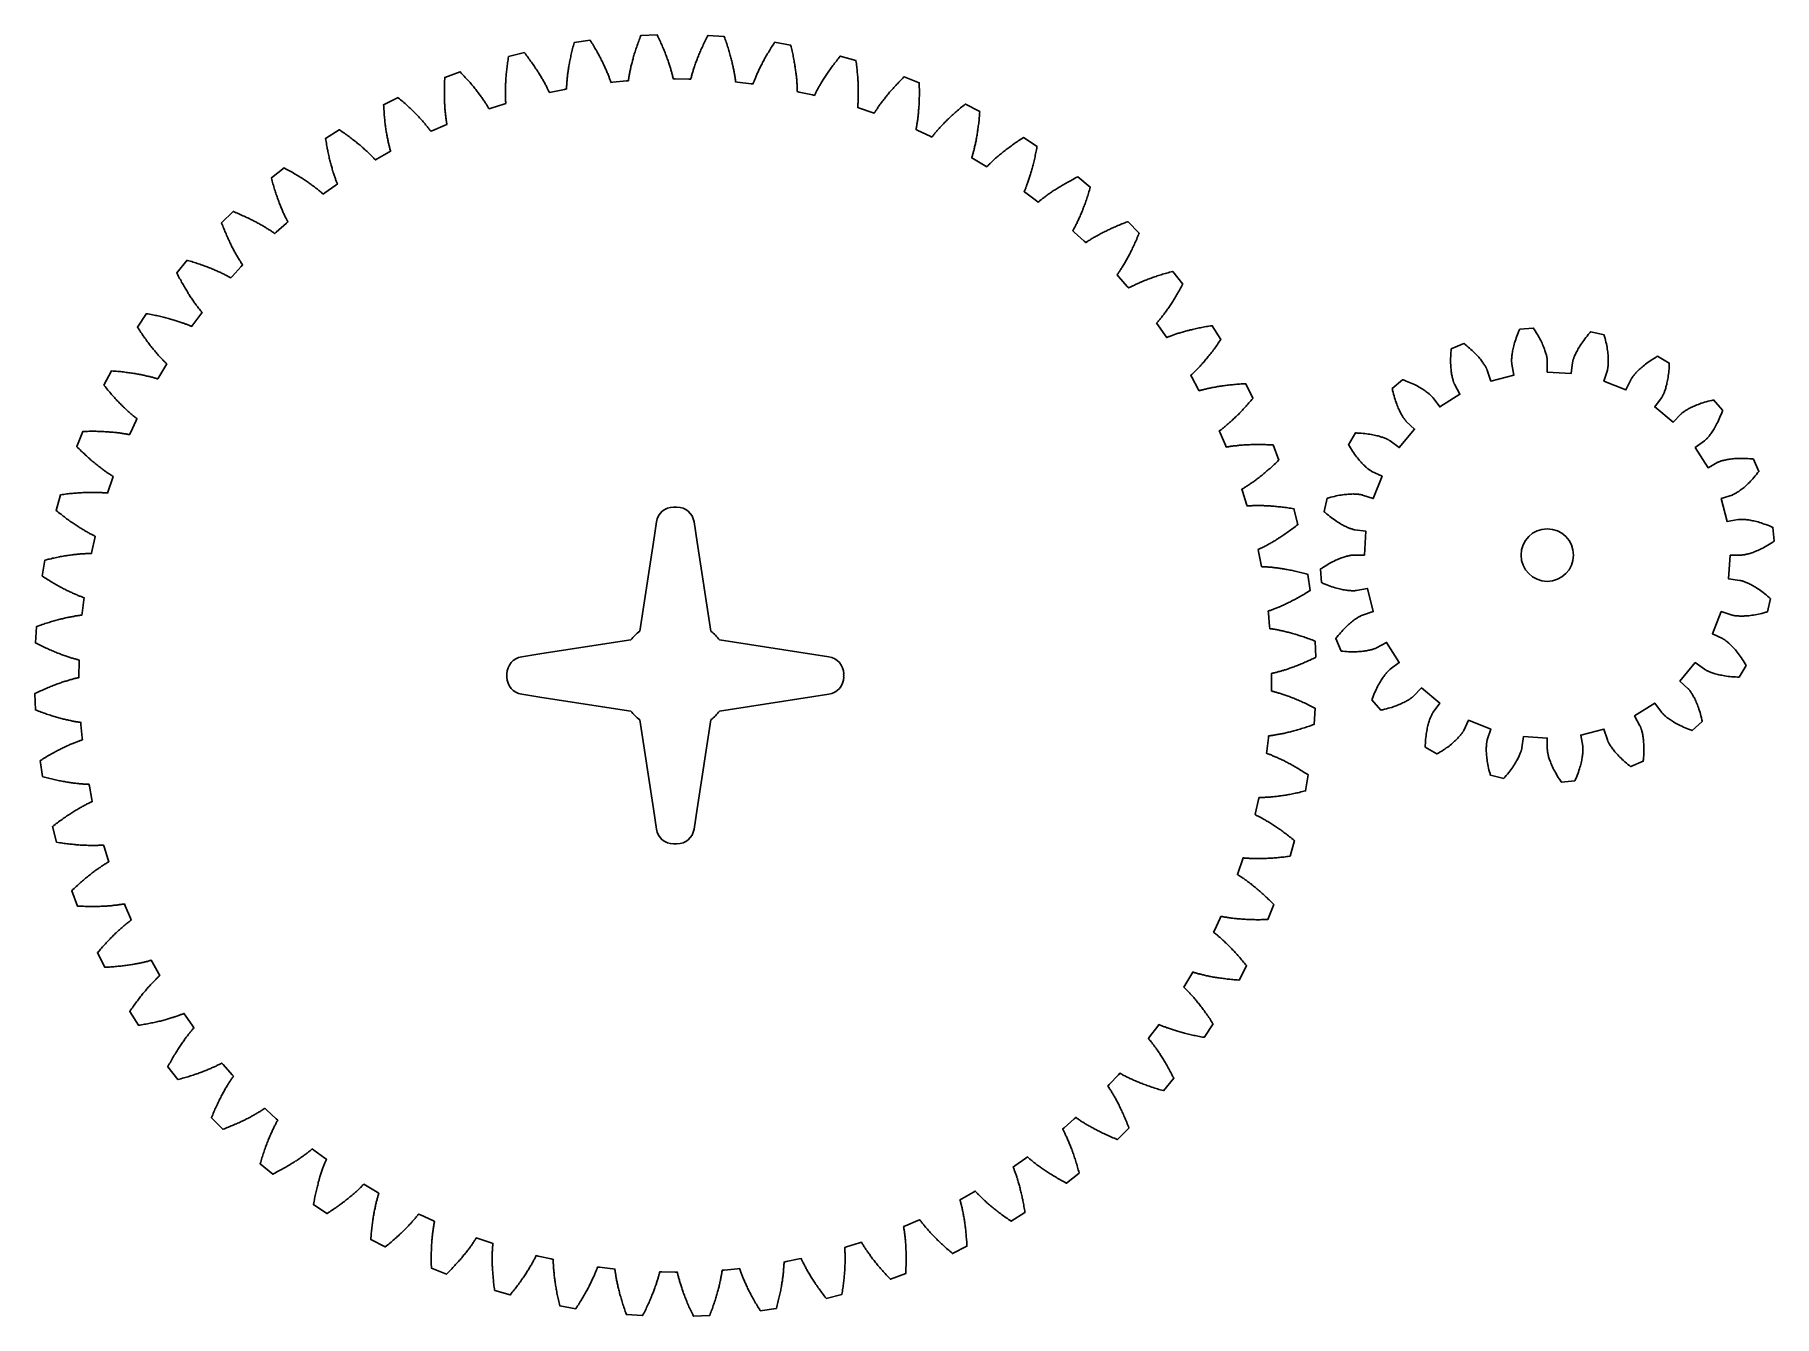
# Model space of a CAD drawing. Extents: x -167 to 32, y -85 to 62.
import ezdxf

# ---------------------------------------------------------------- set-up
doc = ezdxf.new("R2010")
doc.units = 0
doc.header["$MEASUREMENT"] = 0
doc.layers.get('0').update_dxf_attribs({"linetype": 'CONTINUOUS'})
doc.layers.add('gear', color=7, linetype='CONTINUOUS')

msp = doc.modelspace()

# ---------------------------------------------------------------- linework, layer by layer
for p, q in [((-95.91, 3.6), (-95.55, 5.9)), ((-90.91, 3.6), (-91.26, 5.9)), ((-97.47, -6.58), (-95.91, 3.6)), ((-89.34, -6.58), (-90.91, 3.6)), ((-98.48, -7.58), (-108.66, -9.15)), ((-88.34, -7.58), (-75.86, -9.5)), ((-108.66, -9.15), (-110.96, -9.5)), ((-108.66, -14.15), (-110.96, -13.8)), ((-88.34, -15.72), (-75.86, -13.8)), ((-98.48, -15.72), (-108.66, -14.15)), ((-97.47, -16.72), (-95.91, -26.9)), ((-89.34, -16.72), (-90.91, -26.9)), ((-95.91, -26.9), (-95.55, -29.2)), ((-90.91, -26.9), (-91.26, -29.2))]:
    msp.add_line(p, q)
msp.add_circle((6.26, 2.11), 3)
for centre, radius, start, end in [((-93.58, 5.6), 2, 90.561, 171.2538), ((-93.41, -11.65), 19.25, 89.439, 90.561), ((-93.24, 5.6), 2, 8.7462, 89.439), ((-93.41, -11.65), 6.5, 128.7212, 141.2788), ((-93.41, -11.65), 6.5, 38.7212, 51.2788), ((-110.66, -11.48), 2, 98.7462, 179.439), ((-76.16, -11.48), 2, 0.561, 81.2538), ((-93.41, -11.65), 19.25, 179.439, 180.561), ((-110.66, -11.82), 2, 180.561, 261.2538), ((-76.16, -11.82), 2, 278.7462, 359.439), ((-93.41, -11.65), 19.25, 359.439, 0.561), ((-93.41, -11.65), 6.5, 218.7212, 231.2788), ((-93.41, -11.65), 6.5, 308.7212, 321.2788), ((-93.58, -28.9), 2, 188.7462, 269.439), ((-93.24, -28.9), 2, 270.561, 351.2538), ((-93.41, -11.65), 19.25, 269.439, 270.561)]:
    msp.add_arc(centre, radius, start, end)
at = {"layer": 'gear'}
for points in [[(-25.25, -11.65), (-25.24, -11.42), (-25.16, -11.4), (-25.07, -11.38), (-24.99, -11.36), (-24.9, -11.34), (-24.8, -11.32), (-24.71, -11.29), (-24.61, -11.27), (-24.52, -11.24), (-24.42, -11.21), (-24.31, -11.18), (-24.21, -11.15), (-24.1, -11.12), (-24, -11.09), (-23.89, -11.06), (-23.77, -11.02), (-23.66, -10.99), (-23.54, -10.95), (-23.43, -10.91), (-23.31, -10.87), (-23.19, -10.83), (-23.06, -10.78), (-22.94, -10.74), (-22.81, -10.69), (-22.68, -10.65), (-22.55, -10.6), (-22.42, -10.55), (-22.28, -10.49), (-22.15, -10.44), (-22.01, -10.38), (-21.87, -10.33), (-21.73, -10.27), (-21.58, -10.21), (-21.44, -10.14), (-21.29, -10.08), (-21.14, -10.01), (-20.99, -9.95), (-20.84, -9.88), (-20.69, -9.8), (-20.54, -9.73), (-20.38, -9.66), (-20.22, -9.58), (-20.21, -9.57), (-20.21, -9.57), (-20.2, -9.57), (-20.2, -9.57), (-20.2, -9.57), (-20.2, -9.57), (-20.2, -9.57), (-20.28, -7.72), (-20.28, -7.72), (-20.28, -7.72), (-20.28, -7.72), (-20.28, -7.72), (-20.28, -7.72), (-20.29, -7.72), (-20.3, -7.71), (-20.46, -7.65), (-20.62, -7.59), (-20.78, -7.53), (-20.94, -7.47), (-21.1, -7.41), (-21.25, -7.36), (-21.41, -7.3), (-21.56, -7.25), (-21.71, -7.2), (-21.86, -7.15), (-22, -7.1), (-22.15, -7.06), (-22.29, -7.01), (-22.43, -6.97), (-22.57, -6.93), (-22.7, -6.89), (-22.84, -6.85), (-22.97, -6.81), (-23.1, -6.78), (-23.23, -6.74), (-23.35, -6.71), (-23.48, -6.68), (-23.6, -6.65), (-23.72, -6.62), (-23.84, -6.59), (-23.96, -6.56), (-24.07, -6.54), (-24.18, -6.51), (-24.29, -6.49), (-24.4, -6.47), (-24.51, -6.45), (-24.61, -6.43), (-24.71, -6.41), (-24.81, -6.39), (-24.91, -6.37), (-25.01, -6.36), (-25.1, -6.34), (-25.19, -6.33), (-25.28, -6.31), (-25.37, -6.3), (-25.45, -6.29), (-25.48, -6.06), (-25.62, -4.53), (-25.64, -4.3), (-25.56, -4.27), (-25.48, -4.24), (-25.39, -4.21), (-25.3, -4.18), (-25.21, -4.15), (-25.12, -4.11), (-25.03, -4.08), (-24.94, -4.04), (-24.84, -4), (-24.74, -3.96), (-24.64, -3.92), (-24.54, -3.88), (-24.43, -3.84), (-24.33, -3.79), (-24.22, -3.75), (-24.11, -3.7), (-24, -3.65), (-23.89, -3.6), (-23.77, -3.55), (-23.66, -3.49), (-23.54, -3.44), (-23.42, -3.38), (-23.3, -3.32), (-23.17, -3.26), (-23.05, -3.2), (-22.92, -3.13), (-22.79, -3.06), (-22.66, -3), (-22.53, -2.93), (-22.4, -2.85), (-22.26, -2.78), (-22.13, -2.71), (-21.99, -2.63), (-21.85, -2.55), (-21.71, -2.47), (-21.57, -2.39), (-21.43, -2.3), (-21.28, -2.21), (-21.14, -2.12), (-20.99, -2.03), (-20.84, -1.94), (-20.83, -1.93), (-20.82, -1.93), (-20.82, -1.93), (-20.82, -1.93), (-20.82, -1.93), (-20.82, -1.93), (-20.82, -1.93), (-21.09, -0.1), (-21.09, -0.1), (-21.09, -0.1), (-21.09, -0.1), (-21.09, -0.1), (-21.09, -0.1), (-21.1, -0.09), (-21.11, -0.09), (-21.28, -0.05), (-21.45, 0), (-21.61, 0.04), (-21.78, 0.08), (-21.94, 0.12), (-22.1, 0.16), (-22.26, 0.2), (-22.41, 0.24), (-22.57, 0.27), (-22.72, 0.3), (-22.87, 0.34), (-23.02, 0.37), (-23.16, 0.4), (-23.31, 0.42), (-23.45, 0.45), (-23.59, 0.48), (-23.72, 0.5), (-23.86, 0.52), (-23.99, 0.54), (-24.13, 0.57), (-24.25, 0.58), (-24.38, 0.6), (-24.51, 0.62), (-24.63, 0.64), (-24.75, 0.65), (-24.87, 0.67), (-24.99, 0.68), (-25.1, 0.69), (-25.21, 0.71), (-25.32, 0.72), (-25.43, 0.73), (-25.53, 0.74), (-25.64, 0.74), (-25.74, 0.75), (-25.84, 0.76), (-25.94, 0.76), (-26.03, 0.77), (-26.12, 0.77), (-26.21, 0.78), (-26.3, 0.78), (-26.39, 0.79), (-26.44, 1.01), (-26.74, 2.52), (-26.78, 2.75), (-26.7, 2.78), (-26.62, 2.82), (-26.54, 2.86), (-26.46, 2.9), (-26.37, 2.94), (-26.29, 2.98), (-26.2, 3.03), (-26.11, 3.07), (-26.01, 3.12), (-25.92, 3.17), (-25.82, 3.22), (-25.73, 3.27), (-25.63, 3.33), (-25.53, 3.38), (-25.43, 3.44), (-25.32, 3.5), (-25.22, 3.56), (-25.11, 3.62), (-25, 3.69), (-24.89, 3.75), (-24.78, 3.82), (-24.67, 3.89), (-24.55, 3.96), (-24.44, 4.04), (-24.32, 4.11), (-24.2, 4.19), (-24.08, 4.27), (-23.96, 4.35), (-23.83, 4.43), (-23.71, 4.52), (-23.58, 4.61), (-23.45, 4.7), (-23.33, 4.79), (-23.2, 4.88), (-23.06, 4.98), (-22.93, 5.07), (-22.8, 5.17), (-22.66, 5.27), (-22.53, 5.38), (-22.39, 5.48), (-22.25, 5.59), (-22.24, 5.6), (-22.24, 5.6), (-22.24, 5.6), (-22.23, 5.61), (-22.23, 5.61), (-22.23, 5.61), (-22.23, 5.61), (-22.69, 7.4), (-22.69, 7.4), (-22.69, 7.4), (-22.69, 7.4), (-22.69, 7.4), (-22.7, 7.4), (-22.7, 7.4), (-22.71, 7.4), (-22.89, 7.43), (-23.06, 7.46), (-23.23, 7.48), (-23.4, 7.51), (-23.56, 7.53), (-23.72, 7.55), (-23.88, 7.57), (-24.04, 7.59), (-24.2, 7.61), (-24.35, 7.63), (-24.51, 7.64), (-24.66, 7.66), (-24.81, 7.67), (-24.95, 7.69), (-25.1, 7.7), (-25.24, 7.71), (-25.38, 7.72), (-25.51, 7.73), (-25.65, 7.73), (-25.78, 7.74), (-25.91, 7.75), (-26.04, 7.75), (-26.17, 7.76), (-26.29, 7.76), (-26.41, 7.76), (-26.53, 7.76), (-26.65, 7.77), (-26.76, 7.77), (-26.88, 7.77), (-26.99, 7.77), (-27.1, 7.76), (-27.2, 7.76), (-27.3, 7.76), (-27.41, 7.76), (-27.51, 7.75), (-27.6, 7.75), (-27.7, 7.74), (-27.79, 7.74), (-27.88, 7.73), (-27.97, 7.73), (-28.05, 7.72), (-28.13, 7.94), (-28.59, 9.41), (-28.65, 9.63), (-28.58, 9.68), (-28.5, 9.72), (-28.42, 9.77), (-28.34, 9.82), (-28.26, 9.87), (-28.18, 9.92), (-28.1, 9.97), (-28.01, 10.03), (-27.93, 10.09), (-27.84, 10.14), (-27.75, 10.2), (-27.66, 10.27), (-27.57, 10.33), (-27.47, 10.4), (-27.38, 10.46), (-27.28, 10.53), (-27.18, 10.61), (-27.08, 10.68), (-26.98, 10.76), (-26.88, 10.83), (-26.77, 10.91), (-26.67, 10.99), (-26.56, 11.08), (-26.45, 11.16), (-26.34, 11.25), (-26.23, 11.34), (-26.12, 11.43), (-26.01, 11.52), (-25.89, 11.62), (-25.78, 11.72), (-25.66, 11.82), (-25.55, 11.92), (-25.43, 12.02), (-25.31, 12.13), (-25.19, 12.24), (-25.07, 12.35), (-24.94, 12.46), (-24.82, 12.58), (-24.69, 12.69), (-24.57, 12.81), (-24.44, 12.94), (-24.43, 12.94), (-24.43, 12.95), (-24.43, 12.95), (-24.43, 12.95), (-24.43, 12.95), (-24.43, 12.95), (-24.43, 12.95), (-25.07, 14.69), (-25.07, 14.69), (-25.07, 14.69), (-25.07, 14.69), (-25.07, 14.69), (-25.08, 14.69), (-25.08, 14.69), (-25.09, 14.69), (-25.27, 14.7), (-25.44, 14.71), (-25.61, 14.71), (-25.78, 14.72), (-25.95, 14.73), (-26.11, 14.73), (-26.27, 14.74), (-26.43, 14.74), (-26.59, 14.74), (-26.75, 14.74), (-26.9, 14.74), (-27.05, 14.74), (-27.2, 14.74), (-27.35, 14.74), (-27.49, 14.73), (-27.63, 14.73), (-27.77, 14.72), (-27.91, 14.72), (-28.05, 14.71), (-28.18, 14.7), (-28.31, 14.7), (-28.44, 14.69), (-28.56, 14.68), (-28.69, 14.67), (-28.81, 14.66), (-28.93, 14.65), (-29.04, 14.64), (-29.16, 14.63), (-29.27, 14.61), (-29.38, 14.6), (-29.49, 14.59), (-29.59, 14.58), (-29.7, 14.56), (-29.8, 14.55), (-29.89, 14.54), (-29.99, 14.52), (-30.08, 14.51), (-30.18, 14.49), (-30.26, 14.48), (-30.35, 14.46), (-30.44, 14.45), (-30.53, 14.66), (-31.14, 16.07), (-31.23, 16.29), (-31.16, 16.34), (-31.09, 16.39), (-31.02, 16.44), (-30.94, 16.5), (-30.87, 16.56), (-30.79, 16.62), (-30.72, 16.68), (-30.64, 16.75), (-30.56, 16.81), (-30.48, 16.88), (-30.39, 16.95), (-30.31, 17.02), (-30.22, 17.09), (-30.14, 17.17), (-30.05, 17.25), (-29.96, 17.33), (-29.87, 17.41), (-29.78, 17.49), (-29.68, 17.58), (-29.59, 17.66), (-29.5, 17.75), (-29.4, 17.85), (-29.3, 17.94), (-29.2, 18.04), (-29.1, 18.13), (-29, 18.23), (-28.9, 18.34), (-28.8, 18.44), (-28.7, 18.55), (-28.59, 18.66), (-28.49, 18.77), (-28.38, 18.88), (-28.27, 19), (-28.17, 19.12), (-28.06, 19.24), (-27.95, 19.36), (-27.84, 19.49), (-27.73, 19.61), (-27.62, 19.74), (-27.5, 19.88), (-27.39, 20.01), (-27.38, 20.02), (-27.38, 20.02), (-27.38, 20.03), (-27.38, 20.03), (-27.38, 20.03), (-27.38, 20.03), (-27.38, 20.03), (-28.2, 21.69), (-28.2, 21.69), (-28.2, 21.69), (-28.2, 21.69), (-28.2, 21.69), (-28.2, 21.69), (-28.21, 21.68), (-28.22, 21.68), (-28.4, 21.68), (-28.57, 21.67), (-28.74, 21.66), (-28.91, 21.65), (-29.07, 21.63), (-29.24, 21.62), (-29.4, 21.61), (-29.56, 21.59), (-29.72, 21.58), (-29.87, 21.56), (-30.02, 21.55), (-30.17, 21.53), (-30.32, 21.51), (-30.47, 21.5), (-30.61, 21.48), (-30.75, 21.46), (-30.89, 21.44), (-31.03, 21.42), (-31.16, 21.4), (-31.29, 21.38), (-31.42, 21.36), (-31.55, 21.33), (-31.67, 21.31), (-31.79, 21.29), (-31.91, 21.27), (-32.03, 21.24), (-32.14, 21.22), (-32.26, 21.2), (-32.37, 21.17), (-32.48, 21.15), (-32.58, 21.13), (-32.68, 21.1), (-32.78, 21.08), (-32.88, 21.06), (-32.98, 21.03), (-33.07, 21.01), (-33.17, 20.98), (-33.25, 20.96), (-33.34, 20.94), (-33.43, 20.91), (-33.51, 20.89), (-33.63, 21.08), (-34.38, 22.43), (-34.49, 22.63), (-34.43, 22.69), (-34.36, 22.75), (-34.3, 22.81), (-34.23, 22.88), (-34.16, 22.94), (-34.09, 23.01), (-34.02, 23.08), (-33.95, 23.15), (-33.88, 23.23), (-33.8, 23.3), (-33.73, 23.38), (-33.65, 23.46), (-33.57, 23.54), (-33.5, 23.62), (-33.42, 23.71), (-33.34, 23.8), (-33.25, 23.89), (-33.17, 23.98), (-33.09, 24.08), (-33, 24.17), (-32.92, 24.27), (-32.83, 24.37), (-32.75, 24.48), (-32.66, 24.58), (-32.57, 24.69), (-32.48, 24.8), (-32.39, 24.92), (-32.3, 25.03), (-32.21, 25.15), (-32.12, 25.27), (-32.02, 25.39), (-31.93, 25.51), (-31.83, 25.64), (-31.74, 25.77), (-31.64, 25.9), (-31.55, 26.03), (-31.45, 26.17), (-31.36, 26.31), (-31.26, 26.45), (-31.16, 26.59), (-31.06, 26.74), (-31.06, 26.75), (-31.05, 26.75), (-31.05, 26.75), (-31.05, 26.76), (-31.05, 26.76), (-31.05, 26.76), (-31.05, 26.76), (-32.04, 28.32), (-32.04, 28.32), (-32.04, 28.32), (-32.04, 28.32), (-32.04, 28.32), (-32.04, 28.32), (-32.05, 28.32), (-32.06, 28.32), (-32.23, 28.29), (-32.41, 28.26), (-32.58, 28.23), (-32.74, 28.21), (-32.91, 28.18), (-33.07, 28.15), (-33.23, 28.12), (-33.38, 28.09), (-33.54, 28.06), (-33.69, 28.02), (-33.84, 27.99), (-33.99, 27.96), (-34.13, 27.93), (-34.28, 27.89), (-34.42, 27.86), (-34.56, 27.83), (-34.69, 27.79), (-34.82, 27.76), (-34.95, 27.72), (-35.08, 27.69), (-35.21, 27.65), (-35.33, 27.62), (-35.45, 27.59), (-35.57, 27.55), (-35.69, 27.52), (-35.8, 27.48), (-35.92, 27.45), (-36.03, 27.41), (-36.13, 27.38), (-36.24, 27.34), (-36.34, 27.31), (-36.44, 27.27), (-36.54, 27.24), (-36.63, 27.2), (-36.73, 27.17), (-36.82, 27.14), (-36.91, 27.1), (-36.99, 27.07), (-37.08, 27.04), (-37.16, 27), (-37.24, 26.97), (-37.38, 27.15), (-38.27, 28.41), (-38.4, 28.6), (-38.34, 28.67), (-38.28, 28.73), (-38.22, 28.8), (-38.16, 28.87), (-38.1, 28.95), (-38.04, 29.02), (-37.98, 29.1), (-37.91, 29.18), (-37.85, 29.26), (-37.78, 29.34), (-37.72, 29.43), (-37.65, 29.51), (-37.58, 29.6), (-37.51, 29.69), (-37.44, 29.79), (-37.37, 29.88), (-37.3, 29.98), (-37.23, 30.08), (-37.15, 30.19), (-37.08, 30.29), (-37.01, 30.4), (-36.93, 30.51), (-36.85, 30.62), (-36.78, 30.74), (-36.7, 30.85), (-36.62, 30.97), (-36.55, 31.09), (-36.47, 31.22), (-36.39, 31.34), (-36.31, 31.47), (-36.23, 31.6), (-36.15, 31.74), (-36.07, 31.87), (-35.99, 32.01), (-35.91, 32.15), (-35.83, 32.29), (-35.74, 32.44), (-35.66, 32.59), (-35.58, 32.74), (-35.5, 32.89), (-35.42, 33.04), (-35.41, 33.05), (-35.41, 33.06), (-35.41, 33.06), (-35.41, 33.06), (-35.41, 33.06), (-35.41, 33.06), (-35.41, 33.06), (-36.55, 34.51), (-36.55, 34.51), (-36.55, 34.51), (-36.55, 34.51), (-36.56, 34.51), (-36.56, 34.51), (-36.56, 34.51), (-36.57, 34.51), (-36.74, 34.46), (-36.91, 34.42), (-37.08, 34.37), (-37.24, 34.33), (-37.4, 34.28), (-37.56, 34.24), (-37.71, 34.19), (-37.87, 34.14), (-38.02, 34.1), (-38.17, 34.05), (-38.31, 34), (-38.45, 33.95), (-38.6, 33.91), (-38.73, 33.86), (-38.87, 33.81), (-39, 33.76), (-39.14, 33.71), (-39.26, 33.67), (-39.39, 33.62), (-39.51, 33.57), (-39.64, 33.52), (-39.76, 33.48), (-39.87, 33.43), (-39.99, 33.38), (-40.1, 33.33), (-40.21, 33.29), (-40.32, 33.24), (-40.42, 33.19), (-40.53, 33.15), (-40.63, 33.1), (-40.72, 33.06), (-40.82, 33.01), (-40.91, 32.97), (-41.01, 32.92), (-41.09, 32.88), (-41.18, 32.84), (-41.27, 32.8), (-41.35, 32.75), (-41.43, 32.71), (-41.51, 32.67), (-41.58, 32.63), (-41.74, 32.8), (-42.76, 33.96), (-42.9, 34.13), (-42.86, 34.2), (-42.8, 34.28), (-42.75, 34.35), (-42.7, 34.43), (-42.65, 34.5), (-42.59, 34.59), (-42.54, 34.67), (-42.48, 34.75), (-42.43, 34.84), (-42.37, 34.93), (-42.31, 35.02), (-42.26, 35.12), (-42.2, 35.21), (-42.14, 35.31), (-42.08, 35.41), (-42.02, 35.51), (-41.96, 35.62), (-41.9, 35.73), (-41.83, 35.84), (-41.77, 35.95), (-41.71, 36.06), (-41.65, 36.18), (-41.58, 36.3), (-41.52, 36.42), (-41.46, 36.55), (-41.39, 36.67), (-41.33, 36.8), (-41.26, 36.93), (-41.2, 37.07), (-41.13, 37.2), (-41.06, 37.34), (-41, 37.48), (-40.93, 37.63), (-40.87, 37.77), (-40.8, 37.92), (-40.74, 38.07), (-40.67, 38.22), (-40.6, 38.38), (-40.54, 38.54), (-40.47, 38.7), (-40.41, 38.86), (-40.4, 38.87), (-40.4, 38.88), (-40.4, 38.88), (-40.4, 38.88), (-40.4, 38.88), (-40.4, 38.88), (-40.4, 38.88), (-41.69, 40.21), (-41.69, 40.21), (-41.69, 40.2), (-41.69, 40.2), (-41.69, 40.2), (-41.7, 40.2), (-41.7, 40.2), (-41.71, 40.2), (-41.88, 40.14), (-42.04, 40.07), (-42.2, 40.01), (-42.35, 39.95), (-42.51, 39.89), (-42.66, 39.82), (-42.81, 39.76), (-42.96, 39.7), (-43.1, 39.63), (-43.25, 39.57), (-43.39, 39.51), (-43.52, 39.45), (-43.66, 39.39), (-43.79, 39.32), (-43.92, 39.26), (-44.05, 39.2), (-44.17, 39.14), (-44.3, 39.08), (-44.42, 39.02), (-44.54, 38.96), (-44.65, 38.9), (-44.77, 38.84), (-44.88, 38.78), (-44.99, 38.72), (-45.09, 38.66), (-45.2, 38.6), (-45.3, 38.54), (-45.4, 38.49), (-45.5, 38.43), (-45.59, 38.38), (-45.69, 38.32), (-45.78, 38.27), (-45.87, 38.21), (-45.95, 38.16), (-46.04, 38.11), (-46.12, 38.05), (-46.2, 38), (-46.28, 37.95), (-46.35, 37.9), (-46.42, 37.85), (-46.49, 37.81), (-46.67, 37.96), (-47.8, 39), (-47.97, 39.16), (-47.92, 39.24), (-47.88, 39.31), (-47.84, 39.39), (-47.8, 39.47), (-47.75, 39.56), (-47.71, 39.64), (-47.66, 39.73), (-47.61, 39.82), (-47.57, 39.91), (-47.52, 40.01), (-47.47, 40.11), (-47.43, 40.21), (-47.38, 40.31), (-47.33, 40.41), (-47.28, 40.52), (-47.23, 40.63), (-47.18, 40.74), (-47.13, 40.85), (-47.08, 40.97), (-47.03, 41.09), (-46.98, 41.21), (-46.93, 41.33), (-46.88, 41.46), (-46.83, 41.58), (-46.78, 41.71), (-46.73, 41.85), (-46.68, 41.98), (-46.63, 42.12), (-46.57, 42.26), (-46.52, 42.4), (-46.47, 42.55), (-46.42, 42.69), (-46.37, 42.84), (-46.32, 42.99), (-46.27, 43.15), (-46.22, 43.3), (-46.17, 43.46), (-46.12, 43.63), (-46.07, 43.79), (-46.02, 43.96), (-45.98, 44.13), (-45.97, 44.14), (-45.97, 44.14), (-45.97, 44.14), (-45.97, 44.15), (-45.97, 44.15), (-45.97, 44.15), (-45.97, 44.15), (-47.39, 45.33), (-47.39, 45.33), (-47.39, 45.33), (-47.39, 45.33), (-47.4, 45.33), (-47.4, 45.32), (-47.4, 45.32), (-47.41, 45.32), (-47.57, 45.24), (-47.73, 45.16), (-47.88, 45.08), (-48.03, 45), (-48.17, 44.92), (-48.32, 44.85), (-48.46, 44.77), (-48.6, 44.69), (-48.74, 44.61), (-48.87, 44.54), (-49.01, 44.46), (-49.14, 44.38), (-49.26, 44.31), (-49.39, 44.23), (-49.51, 44.16), (-49.63, 44.08), (-49.75, 44.01), (-49.87, 43.93), (-49.98, 43.86), (-50.09, 43.79), (-50.2, 43.72), (-50.31, 43.64), (-50.42, 43.57), (-50.52, 43.5), (-50.62, 43.43), (-50.72, 43.37), (-50.81, 43.3), (-50.9, 43.23), (-51, 43.16), (-51.08, 43.1), (-51.17, 43.03), (-51.26, 42.97), (-51.34, 42.91), (-51.42, 42.85), (-51.5, 42.78), (-51.57, 42.72), (-51.65, 42.67), (-51.72, 42.61), (-51.79, 42.55), (-51.86, 42.49), (-51.92, 42.44), (-52.11, 42.57), (-53.35, 43.49), (-53.53, 43.63), (-53.49, 43.71), (-53.46, 43.79), (-53.42, 43.88), (-53.39, 43.96), (-53.35, 44.05), (-53.32, 44.14), (-53.28, 44.23), (-53.25, 44.33), (-53.21, 44.42), (-53.17, 44.52), (-53.13, 44.62), (-53.1, 44.73), (-53.06, 44.84), (-53.02, 44.94), (-52.99, 45.05), (-52.95, 45.17), (-52.91, 45.28), (-52.87, 45.4), (-52.83, 45.52), (-52.8, 45.65), (-52.76, 45.77), (-52.72, 45.9), (-52.69, 46.03), (-52.65, 46.16), (-52.61, 46.3), (-52.57, 46.43), (-52.54, 46.57), (-52.5, 46.71), (-52.47, 46.86), (-52.43, 47.01), (-52.39, 47.15), (-52.36, 47.31), (-52.32, 47.46), (-52.29, 47.62), (-52.26, 47.78), (-52.22, 47.94), (-52.19, 48.1), (-52.16, 48.27), (-52.13, 48.43), (-52.1, 48.61), (-52.07, 48.78), (-52.06, 48.79), (-52.06, 48.79), (-52.06, 48.8), (-52.06, 48.8), (-52.06, 48.8), (-52.06, 48.8), (-52.06, 48.8), (-53.6, 49.82), (-53.6, 49.82), (-53.6, 49.82), (-53.6, 49.82), (-53.6, 49.82), (-53.61, 49.82), (-53.61, 49.82), (-53.62, 49.81), (-53.77, 49.72), (-53.91, 49.62), (-54.06, 49.53), (-54.2, 49.44), (-54.34, 49.34), (-54.47, 49.25), (-54.6, 49.16), (-54.74, 49.06), (-54.86, 48.97), (-54.99, 48.88), (-55.11, 48.79), (-55.24, 48.7), (-55.36, 48.61), (-55.47, 48.53), (-55.59, 48.44), (-55.7, 48.35), (-55.81, 48.27), (-55.92, 48.18), (-56.02, 48.1), (-56.13, 48.01), (-56.23, 47.93), (-56.33, 47.85), (-56.42, 47.77), (-56.52, 47.69), (-56.61, 47.61), (-56.7, 47.53), (-56.79, 47.45), (-56.87, 47.37), (-56.96, 47.3), (-57.04, 47.22), (-57.12, 47.15), (-57.2, 47.08), (-57.27, 47.01), (-57.34, 46.94), (-57.42, 46.87), (-57.49, 46.8), (-57.55, 46.73), (-57.62, 46.67), (-57.68, 46.6), (-57.74, 46.54), (-57.8, 46.48), (-58, 46.59), (-59.33, 47.38), (-59.52, 47.5), (-59.5, 47.58), (-59.47, 47.67), (-59.45, 47.75), (-59.42, 47.84), (-59.4, 47.93), (-59.37, 48.02), (-59.34, 48.12), (-59.32, 48.22), (-59.29, 48.32), (-59.26, 48.42), (-59.24, 48.53), (-59.21, 48.63), (-59.19, 48.74), (-59.16, 48.86), (-59.13, 48.97), (-59.11, 49.09), (-59.08, 49.21), (-59.06, 49.33), (-59.03, 49.45), (-59.01, 49.58), (-58.98, 49.71), (-58.96, 49.84), (-58.94, 49.97), (-58.91, 50.1), (-58.89, 50.24), (-58.87, 50.38), (-58.85, 50.53), (-58.83, 50.67), (-58.81, 50.82), (-58.79, 50.97), (-58.77, 51.12), (-58.75, 51.27), (-58.73, 51.43), (-58.71, 51.59), (-58.69, 51.75), (-58.68, 51.92), (-58.66, 52.08), (-58.65, 52.25), (-58.63, 52.42), (-58.62, 52.59), (-58.61, 52.77), (-58.61, 52.78), (-58.61, 52.79), (-58.61, 52.79), (-58.61, 52.79), (-58.61, 52.79), (-58.61, 52.79), (-58.61, 52.79), (-60.25, 53.65), (-60.25, 53.65), (-60.25, 53.65), (-60.25, 53.65), (-60.25, 53.65), (-60.25, 53.65), (-60.25, 53.64), (-60.26, 53.64), (-60.4, 53.53), (-60.53, 53.42), (-60.67, 53.31), (-60.8, 53.2), (-60.92, 53.09), (-61.05, 52.99), (-61.17, 52.88), (-61.29, 52.77), (-61.41, 52.67), (-61.53, 52.57), (-61.64, 52.46), (-61.75, 52.36), (-61.86, 52.26), (-61.97, 52.16), (-62.08, 52.06), (-62.18, 51.96), (-62.28, 51.87), (-62.38, 51.77), (-62.47, 51.68), (-62.57, 51.58), (-62.66, 51.49), (-62.75, 51.4), (-62.84, 51.31), (-62.92, 51.22), (-63.01, 51.13), (-63.09, 51.04), (-63.17, 50.95), (-63.24, 50.87), (-63.32, 50.79), (-63.39, 50.7), (-63.46, 50.62), (-63.53, 50.54), (-63.6, 50.46), (-63.67, 50.39), (-63.73, 50.31), (-63.79, 50.23), (-63.85, 50.16), (-63.91, 50.09), (-63.97, 50.02), (-64.02, 49.95), (-64.07, 49.88), (-64.28, 49.97), (-65.69, 50.62), (-65.89, 50.72), (-65.88, 50.8), (-65.86, 50.89), (-65.84, 50.98), (-65.83, 51.07), (-65.81, 51.16), (-65.79, 51.26), (-65.78, 51.35), (-65.76, 51.45), (-65.75, 51.56), (-65.73, 51.66), (-65.72, 51.77), (-65.7, 51.88), (-65.69, 51.99), (-65.67, 52.1), (-65.66, 52.22), (-65.65, 52.34), (-65.63, 52.46), (-65.62, 52.58), (-65.61, 52.71), (-65.6, 52.84), (-65.59, 52.97), (-65.58, 53.1), (-65.57, 53.24), (-65.56, 53.37), (-65.55, 53.51), (-65.54, 53.65), (-65.54, 53.8), (-65.53, 53.94), (-65.52, 54.09), (-65.52, 54.24), (-65.52, 54.4), (-65.51, 54.55), (-65.51, 54.71), (-65.51, 54.87), (-65.51, 55.03), (-65.51, 55.2), (-65.51, 55.36), (-65.52, 55.53), (-65.52, 55.7), (-65.53, 55.88), (-65.53, 56.05), (-65.53, 56.06), (-65.53, 56.07), (-65.53, 56.07), (-65.53, 56.07), (-65.53, 56.07), (-65.53, 56.08), (-65.53, 56.08), (-67.25, 56.76), (-67.25, 56.76), (-67.25, 56.76), (-67.25, 56.76), (-67.25, 56.76), (-67.26, 56.75), (-67.26, 56.75), (-67.27, 56.74), (-67.39, 56.62), (-67.52, 56.5), (-67.64, 56.37), (-67.75, 56.25), (-67.87, 56.13), (-67.98, 56.01), (-68.1, 55.9), (-68.2, 55.78), (-68.31, 55.66), (-68.42, 55.55), (-68.52, 55.43), (-68.62, 55.32), (-68.72, 55.21), (-68.81, 55.1), (-68.91, 54.99), (-69, 54.88), (-69.09, 54.77), (-69.18, 54.67), (-69.26, 54.56), (-69.35, 54.46), (-69.43, 54.36), (-69.51, 54.26), (-69.58, 54.16), (-69.66, 54.06), (-69.73, 53.96), (-69.81, 53.87), (-69.88, 53.77), (-69.94, 53.68), (-70.01, 53.59), (-70.07, 53.5), (-70.14, 53.41), (-70.2, 53.32), (-70.26, 53.24), (-70.31, 53.15), (-70.37, 53.07), (-70.42, 52.99), (-70.47, 52.91), (-70.52, 52.83), (-70.57, 52.76), (-70.62, 52.68), (-70.67, 52.61), (-70.89, 52.68), (-72.35, 53.17), (-72.56, 53.25), (-72.55, 53.34), (-72.55, 53.42), (-72.54, 53.51), (-72.53, 53.61), (-72.53, 53.7), (-72.52, 53.8), (-72.51, 53.9), (-72.51, 54), (-72.5, 54.1), (-72.5, 54.21), (-72.5, 54.32), (-72.49, 54.43), (-72.49, 54.54), (-72.49, 54.65), (-72.49, 54.77), (-72.49, 54.89), (-72.49, 55.01), (-72.49, 55.14), (-72.49, 55.26), (-72.49, 55.39), (-72.49, 55.52), (-72.5, 55.65), (-72.5, 55.79), (-72.51, 55.93), (-72.51, 56.07), (-72.52, 56.21), (-72.53, 56.35), (-72.54, 56.5), (-72.55, 56.65), (-72.56, 56.8), (-72.57, 56.95), (-72.59, 57.11), (-72.6, 57.26), (-72.62, 57.42), (-72.63, 57.58), (-72.65, 57.75), (-72.67, 57.91), (-72.69, 58.08), (-72.71, 58.25), (-72.74, 58.42), (-72.76, 58.6), (-72.76, 58.61), (-72.76, 58.61), (-72.76, 58.62), (-72.77, 58.62), (-72.77, 58.62), (-72.77, 58.62), (-72.77, 58.62), (-74.55, 59.12), (-74.55, 59.12), (-74.55, 59.12), (-74.55, 59.12), (-74.55, 59.12), (-74.55, 59.11), (-74.55, 59.11), (-74.56, 59.1), (-74.67, 58.96), (-74.78, 58.83), (-74.89, 58.7), (-74.99, 58.56), (-75.1, 58.43), (-75.2, 58.3), (-75.29, 58.17), (-75.39, 58.04), (-75.48, 57.92), (-75.58, 57.79), (-75.67, 57.67), (-75.75, 57.55), (-75.84, 57.42), (-75.92, 57.3), (-76.01, 57.18), (-76.09, 57.07), (-76.16, 56.95), (-76.24, 56.84), (-76.32, 56.72), (-76.39, 56.61), (-76.46, 56.5), (-76.53, 56.39), (-76.59, 56.29), (-76.66, 56.18), (-76.72, 56.08), (-76.78, 55.97), (-76.84, 55.87), (-76.9, 55.77), (-76.96, 55.68), (-77.01, 55.58), (-77.06, 55.49), (-77.12, 55.39), (-77.17, 55.3), (-77.21, 55.21), (-77.26, 55.13), (-77.31, 55.04), (-77.35, 54.96), (-77.39, 54.87), (-77.43, 54.79), (-77.47, 54.71), (-77.51, 54.64), (-77.73, 54.68), (-79.24, 55.02), (-79.46, 55.08), (-79.46, 55.16), (-79.46, 55.25), (-79.47, 55.34), (-79.47, 55.43), (-79.47, 55.53), (-79.48, 55.62), (-79.48, 55.72), (-79.49, 55.82), (-79.49, 55.93), (-79.5, 56.03), (-79.51, 56.14), (-79.51, 56.25), (-79.52, 56.36), (-79.53, 56.48), (-79.54, 56.59), (-79.56, 56.71), (-79.57, 56.83), (-79.58, 56.96), (-79.6, 57.08), (-79.61, 57.21), (-79.63, 57.34), (-79.65, 57.47), (-79.67, 57.61), (-79.69, 57.74), (-79.71, 57.88), (-79.73, 58.02), (-79.75, 58.16), (-79.78, 58.31), (-79.8, 58.45), (-79.83, 58.6), (-79.86, 58.75), (-79.89, 58.91), (-79.92, 59.06), (-79.95, 59.22), (-79.99, 59.38), (-80.02, 59.54), (-80.06, 59.7), (-80.09, 59.86), (-80.13, 60.03), (-80.18, 60.2), (-80.22, 60.37), (-80.22, 60.38), (-80.22, 60.39), (-80.22, 60.39), (-80.22, 60.39), (-80.22, 60.39), (-80.22, 60.39), (-80.22, 60.39), (-82.05, 60.7), (-82.05, 60.7), (-82.05, 60.7), (-82.05, 60.7), (-82.05, 60.7), (-82.05, 60.7), (-82.05, 60.69), (-82.06, 60.68), (-82.16, 60.54), (-82.25, 60.39), (-82.34, 60.25), (-82.43, 60.1), (-82.52, 59.96), (-82.61, 59.82), (-82.69, 59.68), (-82.77, 59.55), (-82.85, 59.41), (-82.93, 59.28), (-83.01, 59.14), (-83.08, 59.01), (-83.16, 58.88), (-83.23, 58.75), (-83.3, 58.63), (-83.36, 58.5), (-83.43, 58.38), (-83.49, 58.26), (-83.56, 58.14), (-83.62, 58.02), (-83.67, 57.9), (-83.73, 57.79), (-83.79, 57.67), (-83.84, 57.56), (-83.89, 57.45), (-83.94, 57.34), (-83.99, 57.24), (-84.04, 57.13), (-84.08, 57.03), (-84.13, 56.93), (-84.17, 56.83), (-84.21, 56.73), (-84.25, 56.63), (-84.29, 56.54), (-84.33, 56.45), (-84.36, 56.36), (-84.4, 56.27), (-84.43, 56.18), (-84.46, 56.1), (-84.49, 56.02), (-84.52, 55.94), (-84.75, 55.96), (-86.28, 56.14), (-86.51, 56.17), (-86.52, 56.25), (-86.53, 56.34), (-86.54, 56.43), (-86.56, 56.52), (-86.57, 56.62), (-86.58, 56.71), (-86.6, 56.81), (-86.61, 56.91), (-86.63, 57.01), (-86.65, 57.12), (-86.67, 57.22), (-86.69, 57.33), (-86.71, 57.44), (-86.73, 57.55), (-86.75, 57.67), (-86.78, 57.79), (-86.8, 57.91), (-86.83, 58.03), (-86.86, 58.15), (-86.89, 58.28), (-86.92, 58.4), (-86.95, 58.53), (-86.98, 58.66), (-87.01, 58.8), (-87.05, 58.93), (-87.09, 59.07), (-87.12, 59.21), (-87.16, 59.35), (-87.21, 59.49), (-87.25, 59.64), (-87.29, 59.78), (-87.34, 59.93), (-87.38, 60.08), (-87.43, 60.24), (-87.48, 60.39), (-87.53, 60.55), (-87.59, 60.7), (-87.64, 60.86), (-87.7, 61.03), (-87.76, 61.19), (-87.82, 61.35), (-87.82, 61.36), (-87.82, 61.37), (-87.82, 61.37), (-87.83, 61.37), (-87.83, 61.37), (-87.83, 61.37), (-87.83, 61.37), (-89.67, 61.49), (-89.67, 61.49), (-89.67, 61.49), (-89.67, 61.49), (-89.67, 61.49), (-89.67, 61.49), (-89.68, 61.48), (-89.68, 61.47), (-89.76, 61.32), (-89.84, 61.16), (-89.92, 61.01), (-89.99, 60.86), (-90.07, 60.71), (-90.14, 60.56), (-90.21, 60.41), (-90.27, 60.27), (-90.34, 60.12), (-90.4, 59.98), (-90.47, 59.84), (-90.53, 59.7), (-90.59, 59.57), (-90.64, 59.43), (-90.7, 59.3), (-90.75, 59.17), (-90.8, 59.04), (-90.86, 58.91), (-90.9, 58.78), (-90.95, 58.66), (-91, 58.54), (-91.04, 58.42), (-91.09, 58.3), (-91.13, 58.18), (-91.17, 58.07), (-91.21, 57.95), (-91.24, 57.84), (-91.28, 57.73), (-91.31, 57.63), (-91.35, 57.52), (-91.38, 57.42), (-91.41, 57.32), (-91.44, 57.22), (-91.47, 57.12), (-91.5, 57.02), (-91.52, 56.93), (-91.55, 56.84), (-91.57, 56.75), (-91.59, 56.66), (-91.62, 56.58), (-91.64, 56.49), (-91.87, 56.49), (-93.41, 56.51), (-93.64, 56.52), (-93.66, 56.6), (-93.68, 56.69), (-93.7, 56.77), (-93.72, 56.86), (-93.74, 56.96), (-93.77, 57.05), (-93.79, 57.15), (-93.82, 57.24), (-93.85, 57.34), (-93.87, 57.45), (-93.9, 57.55), (-93.93, 57.66), (-93.97, 57.76), (-94, 57.87), (-94.04, 57.99), (-94.07, 58.1), (-94.11, 58.22), (-94.15, 58.33), (-94.19, 58.45), (-94.23, 58.57), (-94.27, 58.7), (-94.32, 58.82), (-94.37, 58.95), (-94.41, 59.08), (-94.46, 59.21), (-94.51, 59.34), (-94.57, 59.48), (-94.62, 59.61), (-94.68, 59.75), (-94.73, 59.89), (-94.79, 60.03), (-94.85, 60.17), (-94.92, 60.32), (-94.98, 60.47), (-95.05, 60.61), (-95.11, 60.76), (-95.18, 60.92), (-95.25, 61.07), (-95.33, 61.22), (-95.4, 61.38), (-95.48, 61.54), (-95.48, 61.55), (-95.49, 61.55), (-95.49, 61.56), (-95.49, 61.56), (-95.49, 61.56), (-95.49, 61.56), (-95.49, 61.56), (-97.34, 61.48), (-97.34, 61.48), (-97.34, 61.48), (-97.34, 61.48), (-97.34, 61.48), (-97.34, 61.48), (-97.34, 61.47), (-97.35, 61.46), (-97.41, 61.3), (-97.47, 61.14), (-97.53, 60.98), (-97.59, 60.82), (-97.65, 60.66), (-97.7, 60.51), (-97.76, 60.35), (-97.81, 60.2), (-97.86, 60.05), (-97.91, 59.9), (-97.96, 59.76), (-98, 59.61), (-98.05, 59.47), (-98.09, 59.33), (-98.13, 59.19), (-98.17, 59.06), (-98.21, 58.92), (-98.24, 58.79), (-98.28, 58.66), (-98.31, 58.53), (-98.35, 58.41), (-98.38, 58.28), (-98.41, 58.16), (-98.44, 58.04), (-98.47, 57.92), (-98.49, 57.8), (-98.52, 57.69), (-98.54, 57.58), (-98.57, 57.47), (-98.59, 57.36), (-98.61, 57.25), (-98.63, 57.15), (-98.65, 57.05), (-98.67, 56.95), (-98.69, 56.85), (-98.7, 56.75), (-98.72, 56.66), (-98.73, 56.57), (-98.74, 56.48), (-98.76, 56.39), (-98.77, 56.31), (-99, 56.28), (-100.53, 56.14), (-100.76, 56.12), (-100.79, 56.2), (-100.82, 56.28), (-100.85, 56.37), (-100.88, 56.46), (-100.91, 56.55), (-100.95, 56.64), (-100.98, 56.73), (-101.02, 56.82), (-101.05, 56.92), (-101.09, 57.02), (-101.13, 57.12), (-101.18, 57.22), (-101.22, 57.33), (-101.26, 57.43), (-101.31, 57.54), (-101.36, 57.65), (-101.41, 57.76), (-101.46, 57.87), (-101.51, 57.99), (-101.57, 58.1), (-101.62, 58.22), (-101.68, 58.34), (-101.74, 58.46), (-101.8, 58.59), (-101.86, 58.71), (-101.93, 58.84), (-101.99, 58.97), (-102.06, 59.1), (-102.13, 59.23), (-102.2, 59.36), (-102.28, 59.49), (-102.35, 59.63), (-102.43, 59.77), (-102.51, 59.91), (-102.59, 60.05), (-102.67, 60.19), (-102.76, 60.33), (-102.85, 60.48), (-102.93, 60.62), (-103.03, 60.77), (-103.12, 60.92), (-103.12, 60.93), (-103.13, 60.94), (-103.13, 60.94), (-103.13, 60.94), (-103.13, 60.94), (-103.13, 60.94), (-103.13, 60.94), (-104.96, 60.67), (-104.96, 60.67), (-104.96, 60.67), (-104.96, 60.67), (-104.96, 60.67), (-104.96, 60.67), (-104.96, 60.66), (-104.97, 60.65), (-105.01, 60.48), (-105.06, 60.31), (-105.1, 60.15), (-105.14, 59.98), (-105.18, 59.82), (-105.22, 59.66), (-105.26, 59.5), (-105.3, 59.35), (-105.33, 59.19), (-105.36, 59.04), (-105.39, 58.89), (-105.42, 58.74), (-105.45, 58.6), (-105.48, 58.45), (-105.51, 58.31), (-105.53, 58.17), (-105.56, 58.03), (-105.58, 57.9), (-105.6, 57.77), (-105.62, 57.63), (-105.64, 57.51), (-105.66, 57.38), (-105.68, 57.25), (-105.7, 57.13), (-105.71, 57.01), (-105.73, 56.89), (-105.74, 56.77), (-105.75, 56.66), (-105.76, 56.55), (-105.77, 56.44), (-105.78, 56.33), (-105.79, 56.22), (-105.8, 56.12), (-105.81, 56.02), (-105.82, 55.92), (-105.82, 55.82), (-105.83, 55.73), (-105.83, 55.64), (-105.84, 55.55), (-105.84, 55.46), (-105.84, 55.37), (-106.07, 55.32), (-107.58, 55.02), (-107.81, 54.98), (-107.84, 55.06), (-107.88, 55.14), (-107.92, 55.22), (-107.96, 55.3), (-108, 55.39), (-108.04, 55.47), (-108.09, 55.56), (-108.13, 55.65), (-108.18, 55.75), (-108.23, 55.84), (-108.28, 55.93), (-108.33, 56.03), (-108.39, 56.13), (-108.44, 56.23), (-108.5, 56.33), (-108.56, 56.44), (-108.62, 56.54), (-108.68, 56.65), (-108.75, 56.76), (-108.81, 56.87), (-108.88, 56.98), (-108.95, 57.09), (-109.02, 57.21), (-109.1, 57.32), (-109.17, 57.44), (-109.25, 57.56), (-109.33, 57.68), (-109.41, 57.8), (-109.49, 57.93), (-109.58, 58.05), (-109.66, 58.18), (-109.75, 58.31), (-109.85, 58.43), (-109.94, 58.56), (-110.03, 58.7), (-110.13, 58.83), (-110.23, 58.96), (-110.33, 59.1), (-110.44, 59.23), (-110.54, 59.37), (-110.65, 59.51), (-110.66, 59.52), (-110.66, 59.52), (-110.66, 59.52), (-110.66, 59.53), (-110.66, 59.53), (-110.66, 59.53), (-110.66, 59.53), (-112.46, 59.07), (-112.46, 59.07), (-112.46, 59.07), (-112.46, 59.07), (-112.46, 59.06), (-112.46, 59.06), (-112.46, 59.06), (-112.46, 59.05), (-112.49, 58.87), (-112.52, 58.7), (-112.54, 58.53), (-112.57, 58.36), (-112.59, 58.2), (-112.61, 58.04), (-112.63, 57.87), (-112.65, 57.72), (-112.67, 57.56), (-112.69, 57.4), (-112.7, 57.25), (-112.72, 57.1), (-112.73, 56.95), (-112.74, 56.81), (-112.76, 56.66), (-112.77, 56.52), (-112.78, 56.38), (-112.78, 56.25), (-112.79, 56.11), (-112.8, 55.98), (-112.8, 55.85), (-112.81, 55.72), (-112.81, 55.59), (-112.82, 55.47), (-112.82, 55.35), (-112.82, 55.23), (-112.82, 55.11), (-112.82, 55), (-112.82, 54.88), (-112.82, 54.77), (-112.82, 54.66), (-112.82, 54.56), (-112.82, 54.45), (-112.82, 54.35), (-112.81, 54.25), (-112.81, 54.16), (-112.8, 54.06), (-112.8, 53.97), (-112.79, 53.88), (-112.79, 53.79), (-112.78, 53.71), (-113, 53.63), (-114.47, 53.17), (-114.69, 53.11), (-114.74, 53.18), (-114.78, 53.26), (-114.83, 53.34), (-114.88, 53.41), (-114.93, 53.5), (-114.98, 53.58), (-115.03, 53.66), (-115.09, 53.75), (-115.14, 53.83), (-115.2, 53.92), (-115.26, 54.01), (-115.33, 54.1), (-115.39, 54.19), (-115.46, 54.29), (-115.52, 54.38), (-115.59, 54.48), (-115.66, 54.58), (-115.74, 54.68), (-115.81, 54.78), (-115.89, 54.88), (-115.97, 54.99), (-116.05, 55.09), (-116.13, 55.2), (-116.22, 55.31), (-116.31, 55.42), (-116.4, 55.53), (-116.49, 55.64), (-116.58, 55.75), (-116.68, 55.86), (-116.77, 55.98), (-116.87, 56.1), (-116.98, 56.21), (-117.08, 56.33), (-117.19, 56.45), (-117.3, 56.57), (-117.41, 56.69), (-117.52, 56.82), (-117.64, 56.94), (-117.75, 57.06), (-117.87, 57.19), (-117.99, 57.32), (-118, 57.32), (-118.01, 57.33), (-118.01, 57.33), (-118.01, 57.33), (-118.01, 57.33), (-118.01, 57.33), (-118.01, 57.33), (-119.74, 56.69), (-119.74, 56.69), (-119.74, 56.69), (-119.74, 56.69), (-119.74, 56.69), (-119.74, 56.68), (-119.75, 56.68), (-119.75, 56.67), (-119.76, 56.49), (-119.77, 56.32), (-119.77, 56.15), (-119.78, 55.98), (-119.79, 55.81), (-119.79, 55.65), (-119.79, 55.48), (-119.8, 55.32), (-119.8, 55.17), (-119.8, 55.01), (-119.8, 54.86), (-119.8, 54.71), (-119.8, 54.56), (-119.79, 54.41), (-119.79, 54.27), (-119.79, 54.13), (-119.78, 53.99), (-119.78, 53.85), (-119.77, 53.71), (-119.76, 53.58), (-119.75, 53.45), (-119.75, 53.32), (-119.74, 53.2), (-119.73, 53.07), (-119.72, 52.95), (-119.71, 52.83), (-119.7, 52.72), (-119.68, 52.6), (-119.67, 52.49), (-119.66, 52.38), (-119.65, 52.27), (-119.63, 52.17), (-119.62, 52.06), (-119.61, 51.96), (-119.59, 51.86), (-119.58, 51.77), (-119.57, 51.68), (-119.55, 51.58), (-119.54, 51.5), (-119.52, 51.41), (-119.51, 51.32), (-119.71, 51.23), (-121.13, 50.62), (-121.34, 50.53), (-121.4, 50.6), (-121.45, 50.67), (-121.5, 50.74), (-121.56, 50.81), (-121.62, 50.89), (-121.68, 50.97), (-121.74, 51.04), (-121.8, 51.12), (-121.87, 51.2), (-121.94, 51.28), (-122.01, 51.37), (-122.08, 51.45), (-122.15, 51.54), (-122.23, 51.62), (-122.3, 51.71), (-122.38, 51.8), (-122.47, 51.89), (-122.55, 51.98), (-122.63, 52.07), (-122.72, 52.17), (-122.81, 52.26), (-122.9, 52.36), (-123, 52.46), (-123.09, 52.56), (-123.19, 52.66), (-123.29, 52.76), (-123.4, 52.86), (-123.5, 52.96), (-123.61, 53.06), (-123.72, 53.17), (-123.83, 53.27), (-123.94, 53.38), (-124.06, 53.49), (-124.18, 53.59), (-124.3, 53.7), (-124.42, 53.81), (-124.54, 53.92), (-124.67, 54.03), (-124.8, 54.14), (-124.93, 54.26), (-125.07, 54.37), (-125.08, 54.38), (-125.08, 54.38), (-125.08, 54.38), (-125.09, 54.38), (-125.09, 54.38), (-125.09, 54.38), (-125.09, 54.38), (-126.74, 53.56), (-126.74, 53.56), (-126.74, 53.56), (-126.74, 53.56), (-126.74, 53.56), (-126.74, 53.56), (-126.74, 53.55), (-126.74, 53.54), (-126.73, 53.36), (-126.73, 53.19), (-126.72, 53.02), (-126.7, 52.85), (-126.69, 52.68), (-126.68, 52.52), (-126.67, 52.36), (-126.65, 52.2), (-126.64, 52.04), (-126.62, 51.89), (-126.61, 51.74), (-126.59, 51.59), (-126.57, 51.44), (-126.55, 51.29), (-126.54, 51.15), (-126.52, 51.01), (-126.5, 50.87), (-126.48, 50.73), (-126.46, 50.6), (-126.44, 50.47), (-126.41, 50.34), (-126.39, 50.21), (-126.37, 50.09), (-126.35, 49.97), (-126.33, 49.85), (-126.3, 49.73), (-126.28, 49.62), (-126.26, 49.5), (-126.23, 49.39), (-126.21, 49.28), (-126.19, 49.18), (-126.16, 49.08), (-126.14, 48.97), (-126.11, 48.88), (-126.09, 48.78), (-126.07, 48.69), (-126.04, 48.59), (-126.02, 48.51), (-125.99, 48.42), (-125.97, 48.33), (-125.95, 48.25), (-126.14, 48.13), (-127.49, 47.38), (-127.69, 47.27), (-127.75, 47.33), (-127.81, 47.4), (-127.87, 47.46), (-127.93, 47.53), (-128, 47.6), (-128.07, 47.67), (-128.14, 47.74), (-128.21, 47.81), (-128.28, 47.88), (-128.36, 47.96), (-128.44, 48.03), (-128.52, 48.11), (-128.6, 48.19), (-128.68, 48.26), (-128.77, 48.34), (-128.86, 48.42), (-128.95, 48.5), (-129.04, 48.59), (-129.14, 48.67), (-129.23, 48.76), (-129.33, 48.84), (-129.43, 48.93), (-129.54, 49.01), (-129.64, 49.1), (-129.75, 49.19), (-129.86, 49.28), (-129.97, 49.37), (-130.09, 49.46), (-130.21, 49.55), (-130.33, 49.64), (-130.45, 49.74), (-130.57, 49.83), (-130.7, 49.92), (-130.83, 50.02), (-130.96, 50.11), (-131.09, 50.21), (-131.23, 50.31), (-131.37, 50.4), (-131.51, 50.5), (-131.65, 50.6), (-131.8, 50.7), (-131.81, 50.7), (-131.81, 50.71), (-131.81, 50.71), (-131.81, 50.71), (-131.81, 50.71), (-131.81, 50.71), (-131.81, 50.71), (-133.38, 49.72), (-133.38, 49.72), (-133.38, 49.72), (-133.38, 49.72), (-133.38, 49.72), (-133.38, 49.71), (-133.38, 49.71), (-133.37, 49.7), (-133.35, 49.52), (-133.32, 49.35), (-133.29, 49.18), (-133.26, 49.02), (-133.23, 48.85), (-133.21, 48.69), (-133.18, 48.53), (-133.14, 48.37), (-133.11, 48.22), (-133.08, 48.07), (-133.05, 47.92), (-133.02, 47.77), (-132.98, 47.63), (-132.95, 47.48), (-132.92, 47.34), (-132.88, 47.2), (-132.85, 47.07), (-132.82, 46.94), (-132.78, 46.8), (-132.75, 46.68), (-132.71, 46.55), (-132.68, 46.43), (-132.64, 46.31), (-132.61, 46.19), (-132.57, 46.07), (-132.54, 45.96), (-132.5, 45.84), (-132.47, 45.73), (-132.43, 45.63), (-132.4, 45.52), (-132.36, 45.42), (-132.33, 45.32), (-132.3, 45.22), (-132.26, 45.13), (-132.23, 45.03), (-132.19, 44.94), (-132.16, 44.85), (-132.13, 44.77), (-132.09, 44.68), (-132.06, 44.6), (-132.03, 44.52), (-132.21, 44.38), (-133.47, 43.49), (-133.66, 43.36), (-133.73, 43.42), (-133.79, 43.48), (-133.86, 43.54), (-133.93, 43.6), (-134, 43.66), (-134.08, 43.72), (-134.16, 43.78), (-134.23, 43.85), (-134.32, 43.91), (-134.4, 43.98), (-134.48, 44.04), (-134.57, 44.11), (-134.66, 44.18), (-134.75, 44.25), (-134.85, 44.32), (-134.94, 44.39), (-135.04, 44.46), (-135.14, 44.53), (-135.24, 44.61), (-135.35, 44.68), (-135.46, 44.75), (-135.57, 44.83), (-135.68, 44.9), (-135.79, 44.98), (-135.91, 45.06), (-136.03, 45.13), (-136.15, 45.21), (-136.28, 45.29), (-136.4, 45.37), (-136.53, 45.45), (-136.66, 45.53), (-136.79, 45.61), (-136.93, 45.69), (-137.07, 45.77), (-137.21, 45.85), (-137.35, 45.93), (-137.5, 46.01), (-137.64, 46.1), (-137.8, 46.18), (-137.95, 46.26), (-138.1, 46.34), (-138.11, 46.35), (-138.12, 46.35), (-138.12, 46.35), (-138.12, 46.35), (-138.12, 46.35), (-138.12, 46.35), (-138.12, 46.35), (-139.57, 45.21), (-139.57, 45.21), (-139.57, 45.21), (-139.57, 45.2), (-139.57, 45.2), (-139.57, 45.2), (-139.57, 45.2), (-139.57, 45.18), (-139.52, 45.01), (-139.48, 44.85), (-139.43, 44.68), (-139.39, 44.52), (-139.34, 44.36), (-139.29, 44.2), (-139.25, 44.05), (-139.2, 43.89), (-139.15, 43.74), (-139.11, 43.59), (-139.06, 43.45), (-139.01, 43.3), (-138.96, 43.16), (-138.92, 43.03), (-138.87, 42.89), (-138.82, 42.76), (-138.77, 42.62), (-138.72, 42.5), (-138.68, 42.37), (-138.63, 42.24), (-138.58, 42.12), (-138.53, 42), (-138.49, 41.89), (-138.44, 41.77), (-138.39, 41.66), (-138.35, 41.55), (-138.3, 41.44), (-138.25, 41.34), (-138.21, 41.23), (-138.16, 41.13), (-138.12, 41.03), (-138.07, 40.94), (-138.03, 40.85), (-137.98, 40.75), (-137.94, 40.66), (-137.9, 40.58), (-137.85, 40.49), (-137.81, 40.41), (-137.77, 40.33), (-137.73, 40.25), (-137.69, 40.18), (-137.86, 40.02), (-139.02, 39), (-139.19, 38.85), (-139.26, 38.9), (-139.33, 38.95), (-139.41, 39.01), (-139.48, 39.06), (-139.56, 39.11), (-139.64, 39.16), (-139.73, 39.22), (-139.81, 39.27), (-139.9, 39.33), (-139.99, 39.39), (-140.08, 39.44), (-140.17, 39.5), (-140.27, 39.56), (-140.37, 39.62), (-140.47, 39.68), (-140.57, 39.74), (-140.68, 39.8), (-140.79, 39.86), (-140.9, 39.92), (-141.01, 39.99), (-141.12, 40.05), (-141.24, 40.11), (-141.36, 40.18), (-141.48, 40.24), (-141.61, 40.3), (-141.73, 40.37), (-141.86, 40.43), (-141.99, 40.5), (-142.13, 40.56), (-142.26, 40.63), (-142.4, 40.69), (-142.54, 40.76), (-142.69, 40.83), (-142.83, 40.89), (-142.98, 40.96), (-143.13, 41.02), (-143.28, 41.09), (-143.44, 41.16), (-143.6, 41.22), (-143.76, 41.29), (-143.92, 41.35), (-143.93, 41.36), (-143.94, 41.36), (-143.94, 41.36), (-143.94, 41.36), (-143.94, 41.36), (-143.94, 41.36), (-143.94, 41.36), (-145.26, 40.07), (-145.26, 40.07), (-145.26, 40.07), (-145.26, 40.07), (-145.26, 40.07), (-145.26, 40.06), (-145.26, 40.06), (-145.26, 40.05), (-145.19, 39.88), (-145.13, 39.72), (-145.07, 39.56), (-145.01, 39.41), (-144.94, 39.25), (-144.88, 39.1), (-144.82, 38.95), (-144.76, 38.8), (-144.69, 38.66), (-144.63, 38.51), (-144.57, 38.37), (-144.51, 38.24), (-144.44, 38.1), (-144.38, 37.97), (-144.32, 37.84), (-144.26, 37.71), (-144.2, 37.59), (-144.14, 37.46), (-144.08, 37.34), (-144.01, 37.22), (-143.95, 37.11), (-143.9, 36.99), (-143.84, 36.88), (-143.78, 36.77), (-143.72, 36.67), (-143.66, 36.56), (-143.6, 36.46), (-143.55, 36.36), (-143.49, 36.26), (-143.43, 36.17), (-143.38, 36.07), (-143.32, 35.98), (-143.27, 35.89), (-143.22, 35.81), (-143.16, 35.72), (-143.11, 35.64), (-143.06, 35.56), (-143.01, 35.48), (-142.96, 35.41), (-142.91, 35.34), (-142.86, 35.26), (-143.02, 35.09), (-144.06, 33.96), (-144.22, 33.79), (-144.3, 33.83), (-144.37, 33.88), (-144.45, 33.92), (-144.53, 33.96), (-144.62, 34.01), (-144.7, 34.05), (-144.79, 34.1), (-144.88, 34.15), (-144.97, 34.19), (-145.07, 34.24), (-145.17, 34.29), (-145.26, 34.33), (-145.37, 34.38), (-145.47, 34.43), (-145.58, 34.48), (-145.69, 34.53), (-145.8, 34.58), (-145.91, 34.63), (-146.03, 34.68), (-146.15, 34.73), (-146.27, 34.78), (-146.39, 34.83), (-146.51, 34.88), (-146.64, 34.93), (-146.77, 34.98), (-146.9, 35.03), (-147.04, 35.08), (-147.18, 35.13), (-147.32, 35.19), (-147.46, 35.24), (-147.6, 35.29), (-147.75, 35.34), (-147.9, 35.39), (-148.05, 35.44), (-148.21, 35.49), (-148.36, 35.54), (-148.52, 35.59), (-148.68, 35.64), (-148.85, 35.69), (-149.02, 35.74), (-149.18, 35.78), (-149.19, 35.79), (-149.2, 35.79), (-149.2, 35.79), (-149.2, 35.79), (-149.2, 35.79), (-149.21, 35.79), (-149.21, 35.79), (-150.39, 34.37), (-150.39, 34.37), (-150.39, 34.37), (-150.39, 34.36), (-150.38, 34.36), (-150.38, 34.36), (-150.38, 34.36), (-150.38, 34.35), (-150.3, 34.19), (-150.22, 34.03), (-150.14, 33.88), (-150.06, 33.73), (-149.98, 33.59), (-149.9, 33.44), (-149.83, 33.3), (-149.75, 33.16), (-149.67, 33.02), (-149.59, 32.89), (-149.52, 32.75), (-149.44, 32.62), (-149.36, 32.49), (-149.29, 32.37), (-149.21, 32.25), (-149.14, 32.13), (-149.07, 32.01), (-148.99, 31.89), (-148.92, 31.78), (-148.85, 31.67), (-148.77, 31.56), (-148.7, 31.45), (-148.63, 31.34), (-148.56, 31.24), (-148.49, 31.14), (-148.42, 31.04), (-148.36, 30.95), (-148.29, 30.86), (-148.22, 30.76), (-148.16, 30.68), (-148.09, 30.59), (-148.03, 30.5), (-147.97, 30.42), (-147.9, 30.34), (-147.84, 30.26), (-147.78, 30.19), (-147.72, 30.11), (-147.67, 30.04), (-147.61, 29.97), (-147.55, 29.9), (-147.5, 29.84), (-147.63, 29.65), (-148.55, 28.41), (-148.69, 28.23), (-148.77, 28.27), (-148.85, 28.3), (-148.93, 28.34), (-149.02, 28.37), (-149.11, 28.41), (-149.2, 28.44), (-149.29, 28.48), (-149.39, 28.51), (-149.48, 28.55), (-149.58, 28.59), (-149.68, 28.62), (-149.79, 28.66), (-149.89, 28.7), (-150, 28.74), (-150.11, 28.77), (-150.23, 28.81), (-150.34, 28.85), (-150.46, 28.89), (-150.58, 28.92), (-150.7, 28.96), (-150.83, 29), (-150.96, 29.04), (-151.09, 29.07), (-151.22, 29.11), (-151.35, 29.15), (-151.49, 29.19), (-151.63, 29.22), (-151.77, 29.26), (-151.92, 29.29), (-152.06, 29.33), (-152.21, 29.36), (-152.36, 29.4), (-152.52, 29.43), (-152.67, 29.47), (-152.83, 29.5), (-152.99, 29.54), (-153.16, 29.57), (-153.32, 29.6), (-153.49, 29.63), (-153.66, 29.66), (-153.84, 29.69), (-153.85, 29.7), (-153.85, 29.7), (-153.86, 29.7), (-153.86, 29.7), (-153.86, 29.7), (-153.86, 29.7), (-153.86, 29.7), (-154.88, 28.16), (-154.88, 28.16), (-154.88, 28.16), (-154.88, 28.16), (-154.88, 28.16), (-154.88, 28.15), (-154.88, 28.15), (-154.87, 28.14), (-154.78, 27.99), (-154.68, 27.85), (-154.59, 27.7), (-154.49, 27.56), (-154.4, 27.42), (-154.31, 27.29), (-154.22, 27.15), (-154.12, 27.02), (-154.03, 26.89), (-153.94, 26.77), (-153.85, 26.64), (-153.76, 26.52), (-153.67, 26.4), (-153.58, 26.29), (-153.5, 26.17), (-153.41, 26.06), (-153.32, 25.95), (-153.24, 25.84), (-153.15, 25.74), (-153.07, 25.63), (-152.99, 25.53), (-152.91, 25.43), (-152.82, 25.34), (-152.74, 25.24), (-152.66, 25.15), (-152.59, 25.06), (-152.51, 24.97), (-152.43, 24.89), (-152.36, 24.8), (-152.28, 24.72), (-152.21, 24.64), (-152.14, 24.56), (-152.07, 24.49), (-151.99, 24.41), (-151.93, 24.34), (-151.86, 24.27), (-151.79, 24.21), (-151.73, 24.14), (-151.66, 24.08), (-151.6, 24.02), (-151.54, 23.96), (-151.65, 23.76), (-152.44, 22.43), (-152.56, 22.24), (-152.64, 22.26), (-152.72, 22.29), (-152.81, 22.31), (-152.9, 22.34), (-152.99, 22.36), (-153.08, 22.39), (-153.18, 22.42), (-153.28, 22.44), (-153.38, 22.47), (-153.48, 22.5), (-153.58, 22.52), (-153.69, 22.55), (-153.8, 22.57), (-153.91, 22.6), (-154.03, 22.63), (-154.14, 22.65), (-154.26, 22.68), (-154.39, 22.7), (-154.51, 22.73), (-154.64, 22.75), (-154.76, 22.77), (-154.89, 22.8), (-155.03, 22.82), (-155.16, 22.85), (-155.3, 22.87), (-155.44, 22.89), (-155.58, 22.91), (-155.73, 22.93), (-155.88, 22.95), (-156.03, 22.97), (-156.18, 22.99), (-156.33, 23.01), (-156.49, 23.03), (-156.65, 23.05), (-156.81, 23.07), (-156.97, 23.08), (-157.14, 23.1), (-157.31, 23.11), (-157.48, 23.13), (-157.65, 23.14), (-157.83, 23.15), (-157.84, 23.15), (-157.84, 23.15), (-157.85, 23.15), (-157.85, 23.15), (-157.85, 23.15), (-157.85, 23.15), (-157.85, 23.15), (-158.71, 21.51), (-158.71, 21.51), (-158.71, 21.51), (-158.71, 21.51), (-158.71, 21.51), (-158.7, 21.51), (-158.7, 21.51), (-158.69, 21.5), (-158.58, 21.36), (-158.47, 21.22), (-158.37, 21.09), (-158.26, 20.96), (-158.15, 20.83), (-158.04, 20.71), (-157.94, 20.59), (-157.83, 20.47), (-157.73, 20.35), (-157.63, 20.23), (-157.52, 20.12), (-157.42, 20.01), (-157.32, 19.9), (-157.22, 19.79), (-157.12, 19.68), (-157.02, 19.58), (-156.93, 19.48), (-156.83, 19.38), (-156.73, 19.29), (-156.64, 19.19), (-156.55, 19.1), (-156.46, 19.01), (-156.36, 18.92), (-156.27, 18.84), (-156.19, 18.75), (-156.1, 18.67), (-156.01, 18.59), (-155.93, 18.52), (-155.84, 18.44), (-155.76, 18.37), (-155.68, 18.3), (-155.6, 18.23), (-155.52, 18.16), (-155.44, 18.09), (-155.37, 18.03), (-155.29, 17.97), (-155.22, 17.91), (-155.15, 17.85), (-155.08, 17.79), (-155.01, 17.74), (-154.94, 17.69), (-155.03, 17.48), (-155.67, 16.07), (-155.78, 15.87), (-155.86, 15.88), (-155.95, 15.9), (-156.03, 15.92), (-156.13, 15.93), (-156.22, 15.95), (-156.31, 15.97), (-156.41, 15.98), (-156.51, 16), (-156.62, 16.01), (-156.72, 16.03), (-156.83, 16.04), (-156.94, 16.06), (-157.05, 16.07), (-157.16, 16.09), (-157.28, 16.1), (-157.4, 16.11), (-157.52, 16.13), (-157.64, 16.14), (-157.77, 16.15), (-157.9, 16.16), (-158.03, 16.17), (-158.16, 16.18), (-158.29, 16.19), (-158.43, 16.2), (-158.57, 16.21), (-158.71, 16.22), (-158.86, 16.22), (-159, 16.23), (-159.15, 16.23), (-159.3, 16.24), (-159.46, 16.24), (-159.61, 16.25), (-159.77, 16.25), (-159.93, 16.25), (-160.09, 16.25), (-160.26, 16.25), (-160.42, 16.25), (-160.59, 16.24), (-160.76, 16.24), (-160.94, 16.23), (-161.11, 16.23), (-161.12, 16.23), (-161.13, 16.23), (-161.13, 16.23), (-161.13, 16.23), (-161.13, 16.23), (-161.13, 16.23), (-161.13, 16.23), (-161.82, 14.51), (-161.82, 14.51), (-161.82, 14.51), (-161.82, 14.51), (-161.81, 14.5), (-161.81, 14.5), (-161.81, 14.5), (-161.8, 14.49), (-161.68, 14.37), (-161.55, 14.24), (-161.43, 14.12), (-161.31, 14), (-161.19, 13.89), (-161.07, 13.78), (-160.95, 13.66), (-160.84, 13.56), (-160.72, 13.45), (-160.61, 13.34), (-160.49, 13.24), (-160.38, 13.14), (-160.27, 13.04), (-160.16, 12.95), (-160.05, 12.85), (-159.94, 12.76), (-159.83, 12.67), (-159.73, 12.58), (-159.62, 12.5), (-159.52, 12.41), (-159.42, 12.33), (-159.31, 12.25), (-159.22, 12.18), (-159.12, 12.1), (-159.02, 12.03), (-158.92, 11.95), (-158.83, 11.88), (-158.74, 11.82), (-158.65, 11.75), (-158.56, 11.69), (-158.47, 11.62), (-158.38, 11.56), (-158.3, 11.5), (-158.21, 11.45), (-158.13, 11.39), (-158.05, 11.34), (-157.97, 11.28), (-157.89, 11.23), (-157.82, 11.19), (-157.74, 11.14), (-157.67, 11.09), (-157.74, 10.87), (-158.23, 9.41), (-158.31, 9.2), (-158.4, 9.21), (-158.48, 9.21), (-158.57, 9.22), (-158.67, 9.23), (-158.76, 9.23), (-158.86, 9.24), (-158.96, 9.25), (-159.06, 9.25), (-159.16, 9.26), (-159.27, 9.26), (-159.37, 9.26), (-159.48, 9.27), (-159.6, 9.27), (-159.71, 9.27), (-159.83, 9.27), (-159.95, 9.27), (-160.07, 9.27), (-160.19, 9.27), (-160.32, 9.27), (-160.45, 9.27), (-160.58, 9.27), (-160.71, 9.26), (-160.85, 9.26), (-160.99, 9.25), (-161.13, 9.25), (-161.27, 9.24), (-161.41, 9.23), (-161.56, 9.22), (-161.71, 9.21), (-161.86, 9.2), (-162.01, 9.19), (-162.16, 9.17), (-162.32, 9.16), (-162.48, 9.14), (-162.64, 9.13), (-162.81, 9.11), (-162.97, 9.09), (-163.14, 9.07), (-163.31, 9.05), (-163.48, 9.02), (-163.65, 9), (-163.67, 9), (-163.67, 9), (-163.67, 8.99), (-163.68, 8.99), (-163.68, 8.99), (-163.68, 8.99), (-163.68, 8.99), (-164.18, 7.21), (-164.18, 7.21), (-164.18, 7.21), (-164.17, 7.21), (-164.17, 7.21), (-164.17, 7.21), (-164.17, 7.21), (-164.16, 7.2), (-164.02, 7.09), (-163.89, 6.98), (-163.75, 6.87), (-163.62, 6.77), (-163.49, 6.66), (-163.36, 6.56), (-163.23, 6.47), (-163.1, 6.37), (-162.98, 6.27), (-162.85, 6.18), (-162.73, 6.09), (-162.6, 6), (-162.48, 5.92), (-162.36, 5.83), (-162.24, 5.75), (-162.13, 5.67), (-162.01, 5.59), (-161.9, 5.52), (-161.78, 5.44), (-161.67, 5.37), (-161.56, 5.3), (-161.45, 5.23), (-161.35, 5.17), (-161.24, 5.1), (-161.14, 5.04), (-161.03, 4.98), (-160.93, 4.92), (-160.83, 4.86), (-160.74, 4.8), (-160.64, 4.75), (-160.55, 4.69), (-160.45, 4.64), (-160.36, 4.59), (-160.27, 4.55), (-160.18, 4.5), (-160.1, 4.45), (-160.01, 4.41), (-159.93, 4.37), (-159.85, 4.33), (-159.77, 4.29), (-159.7, 4.25), (-159.74, 4.03), (-160.08, 2.52), (-160.13, 2.3), (-160.22, 2.3), (-160.31, 2.3), (-160.4, 2.29), (-160.49, 2.29), (-160.58, 2.29), (-160.68, 2.28), (-160.78, 2.28), (-160.88, 2.27), (-160.99, 2.27), (-161.09, 2.26), (-161.2, 2.25), (-161.31, 2.25), (-161.42, 2.24), (-161.54, 2.23), (-161.65, 2.22), (-161.77, 2.2), (-161.89, 2.19), (-162.02, 2.18), (-162.14, 2.16), (-162.27, 2.15), (-162.4, 2.13), (-162.53, 2.11), (-162.66, 2.09), (-162.8, 2.07), (-162.94, 2.05), (-163.08, 2.03), (-163.22, 2.01), (-163.37, 1.98), (-163.51, 1.96), (-163.66, 1.93), (-163.81, 1.9), (-163.96, 1.87), (-164.12, 1.84), (-164.28, 1.81), (-164.43, 1.77), (-164.59, 1.74), (-164.76, 1.7), (-164.92, 1.66), (-165.09, 1.63), (-165.26, 1.58), (-165.43, 1.54), (-165.44, 1.54), (-165.44, 1.54), (-165.45, 1.54), (-165.45, 1.54), (-165.45, 1.54), (-165.45, 1.54), (-165.45, 1.54), (-165.76, -0.29), (-165.76, -0.29), (-165.76, -0.29), (-165.76, -0.29), (-165.76, -0.29), (-165.76, -0.29), (-165.75, -0.29), (-165.74, -0.3), (-165.59, -0.4), (-165.45, -0.49), (-165.3, -0.58), (-165.16, -0.67), (-165.02, -0.76), (-164.88, -0.85), (-164.74, -0.93), (-164.6, -1.01), (-164.47, -1.1), (-164.33, -1.17), (-164.2, -1.25), (-164.07, -1.32), (-163.94, -1.4), (-163.81, -1.47), (-163.69, -1.54), (-163.56, -1.6), (-163.44, -1.67), (-163.32, -1.73), (-163.19, -1.8), (-163.08, -1.86), (-162.96, -1.92), (-162.84, -1.97), (-162.73, -2.03), (-162.62, -2.08), (-162.51, -2.13), (-162.4, -2.18), (-162.29, -2.23), (-162.19, -2.28), (-162.09, -2.33), (-161.99, -2.37), (-161.89, -2.41), (-161.79, -2.45), (-161.69, -2.49), (-161.6, -2.53), (-161.51, -2.57), (-161.42, -2.6), (-161.33, -2.64), (-161.24, -2.67), (-161.16, -2.7), (-161.08, -2.73), (-160.99, -2.76), (-161.02, -2.99), (-161.19, -4.53), (-161.23, -4.75), (-161.31, -4.76), (-161.4, -4.77), (-161.49, -4.78), (-161.58, -4.8), (-161.67, -4.81), (-161.77, -4.82), (-161.87, -4.84), (-161.97, -4.85), (-162.07, -4.87), (-162.17, -4.89), (-162.28, -4.91), (-162.39, -4.93), (-162.5, -4.95), (-162.61, -4.97), (-162.73, -4.99), (-162.85, -5.02), (-162.96, -5.04), (-163.09, -5.07), (-163.21, -5.1), (-163.33, -5.13), (-163.46, -5.16), (-163.59, -5.19), (-163.72, -5.22), (-163.85, -5.25), (-163.99, -5.29), (-164.13, -5.33), (-164.27, -5.37), (-164.41, -5.4), (-164.55, -5.45), (-164.7, -5.49), (-164.84, -5.53), (-164.99, -5.58), (-165.14, -5.62), (-165.29, -5.67), (-165.45, -5.72), (-165.6, -5.78), (-165.76, -5.83), (-165.92, -5.88), (-166.08, -5.94), (-166.25, -6), (-166.41, -6.06), (-166.42, -6.06), (-166.43, -6.06), (-166.43, -6.07), (-166.43, -6.07), (-166.43, -6.07), (-166.43, -6.07), (-166.43, -6.07), (-166.55, -7.91), (-166.55, -7.91), (-166.55, -7.91), (-166.55, -7.91), (-166.55, -7.91), (-166.55, -7.92), (-166.54, -7.92), (-166.53, -7.92), (-166.38, -8), (-166.22, -8.08), (-166.07, -8.16), (-165.92, -8.23), (-165.77, -8.31), (-165.62, -8.38), (-165.47, -8.45), (-165.33, -8.51), (-165.18, -8.58), (-165.04, -8.64), (-164.9, -8.71), (-164.76, -8.77), (-164.63, -8.83), (-164.49, -8.88), (-164.36, -8.94), (-164.23, -8.99), (-164.1, -9.05), (-163.97, -9.1), (-163.84, -9.14), (-163.72, -9.19), (-163.6, -9.24), (-163.48, -9.28), (-163.36, -9.33), (-163.24, -9.37), (-163.13, -9.41), (-163.01, -9.45), (-162.9, -9.48), (-162.79, -9.52), (-162.68, -9.56), (-162.58, -9.59), (-162.48, -9.62), (-162.37, -9.65), (-162.28, -9.68), (-162.18, -9.71), (-162.08, -9.74), (-161.99, -9.76), (-161.9, -9.79), (-161.81, -9.81), (-161.72, -9.83), (-161.64, -9.86), (-161.55, -9.88), (-161.55, -10.11), (-161.57, -11.65), (-161.58, -11.88), (-161.66, -11.9), (-161.75, -11.92), (-161.83, -11.94), (-161.92, -11.96), (-162.01, -11.98), (-162.11, -12.01), (-162.2, -12.03), (-162.3, -12.06), (-162.4, -12.09), (-162.5, -12.11), (-162.61, -12.14), (-162.71, -12.18), (-162.82, -12.21), (-162.93, -12.24), (-163.04, -12.28), (-163.16, -12.31), (-163.27, -12.35), (-163.39, -12.39), (-163.51, -12.43), (-163.63, -12.47), (-163.76, -12.51), (-163.88, -12.56), (-164.01, -12.61), (-164.14, -12.65), (-164.27, -12.7), (-164.4, -12.75), (-164.53, -12.81), (-164.67, -12.86), (-164.81, -12.92), (-164.95, -12.97), (-165.09, -13.03), (-165.23, -13.09), (-165.38, -13.16), (-165.52, -13.22), (-165.67, -13.29), (-165.82, -13.35), (-165.97, -13.42), (-166.13, -13.49), (-166.28, -13.57), (-166.44, -13.64), (-166.6, -13.72), (-166.61, -13.73), (-166.61, -13.73), (-166.61, -13.73), (-166.62, -13.73), (-166.62, -13.73), (-166.62, -13.73), (-166.62, -13.73), (-166.54, -15.58), (-166.54, -15.58), (-166.54, -15.58), (-166.54, -15.58), (-166.54, -15.58), (-166.54, -15.58), (-166.53, -15.58), (-166.52, -15.59), (-166.36, -15.65), (-166.19, -15.71), (-166.03, -15.77), (-165.88, -15.83), (-165.72, -15.89), (-165.56, -15.94), (-165.41, -16), (-165.26, -16.05), (-165.11, -16.1), (-164.96, -16.15), (-164.82, -16.2), (-164.67, -16.24), (-164.53, -16.29), (-164.39, -16.33), (-164.25, -16.37), (-164.12, -16.41), (-163.98, -16.45), (-163.85, -16.49), (-163.72, -16.52), (-163.59, -16.56), (-163.46, -16.59), (-163.34, -16.62), (-163.22, -16.65), (-163.1, -16.68), (-162.98, -16.71), (-162.86, -16.73), (-162.75, -16.76), (-162.63, -16.78), (-162.52, -16.81), (-162.42, -16.83), (-162.31, -16.85), (-162.21, -16.87), (-162.1, -16.89), (-162, -16.91), (-161.91, -16.93), (-161.81, -16.94), (-161.72, -16.96), (-161.63, -16.97), (-161.54, -16.99), (-161.45, -17), (-161.37, -17.01), (-161.34, -17.24), (-161.19, -18.77), (-161.18, -19), (-161.26, -19.03), (-161.34, -19.06), (-161.43, -19.09), (-161.51, -19.12), (-161.6, -19.15), (-161.69, -19.19), (-161.79, -19.22), (-161.88, -19.26), (-161.98, -19.3), (-162.08, -19.33), (-162.18, -19.37), (-162.28, -19.42), (-162.38, -19.46), (-162.49, -19.51), (-162.6, -19.55), (-162.71, -19.6), (-162.82, -19.65), (-162.93, -19.7), (-163.05, -19.75), (-163.16, -19.81), (-163.28, -19.86), (-163.4, -19.92), (-163.52, -19.98), (-163.64, -20.04), (-163.77, -20.1), (-163.9, -20.17), (-164.02, -20.23), (-164.15, -20.3), (-164.29, -20.37), (-164.42, -20.44), (-164.55, -20.52), (-164.69, -20.59), (-164.83, -20.67), (-164.97, -20.75), (-165.11, -20.83), (-165.25, -20.91), (-165.39, -21), (-165.54, -21.09), (-165.68, -21.17), (-165.83, -21.27), (-165.98, -21.36), (-165.99, -21.37), (-165.99, -21.37), (-166, -21.37), (-166, -21.37), (-166, -21.37), (-166, -21.37), (-166, -21.37), (-165.73, -23.2), (-165.73, -23.2), (-165.73, -23.2), (-165.73, -23.2), (-165.73, -23.2), (-165.72, -23.2), (-165.72, -23.2), (-165.71, -23.21), (-165.54, -23.25), (-165.37, -23.3), (-165.21, -23.34), (-165.04, -23.38), (-164.88, -23.42), (-164.72, -23.46), (-164.56, -23.5), (-164.41, -23.54), (-164.25, -23.57), (-164.1, -23.6), (-163.95, -23.64), (-163.8, -23.67), (-163.66, -23.69), (-163.51, -23.72), (-163.37, -23.75), (-163.23, -23.77), (-163.09, -23.8), (-162.96, -23.82), (-162.82, -23.84), (-162.69, -23.86), (-162.56, -23.88), (-162.44, -23.9), (-162.31, -23.92), (-162.19, -23.94), (-162.07, -23.95), (-161.95, -23.97), (-161.83, -23.98), (-161.72, -23.99), (-161.61, -24), (-161.5, -24.02), (-161.39, -24.03), (-161.28, -24.03), (-161.18, -24.04), (-161.08, -24.05), (-160.98, -24.06), (-160.88, -24.06), (-160.79, -24.07), (-160.7, -24.07), (-160.61, -24.08), (-160.52, -24.08), (-160.43, -24.08), (-160.38, -24.31), (-160.08, -25.82), (-160.04, -26.05), (-160.12, -26.08), (-160.2, -26.12), (-160.28, -26.16), (-160.36, -26.2), (-160.45, -26.24), (-160.53, -26.28), (-160.62, -26.33), (-160.71, -26.37), (-160.8, -26.42), (-160.9, -26.47), (-160.99, -26.52), (-161.09, -26.57), (-161.19, -26.63), (-161.29, -26.68), (-161.39, -26.74), (-161.5, -26.8), (-161.6, -26.86), (-161.71, -26.92), (-161.82, -26.99), (-161.93, -27.05), (-162.04, -27.12), (-162.15, -27.19), (-162.27, -27.26), (-162.38, -27.34), (-162.5, -27.41), (-162.62, -27.49), (-162.74, -27.57), (-162.86, -27.65), (-162.99, -27.73), (-163.11, -27.82), (-163.24, -27.91), (-163.36, -27.99), (-163.49, -28.09), (-163.62, -28.18), (-163.75, -28.27), (-163.89, -28.37), (-164.02, -28.47), (-164.16, -28.57), (-164.29, -28.68), (-164.43, -28.78), (-164.57, -28.89), (-164.58, -28.9), (-164.58, -28.9), (-164.58, -28.9), (-164.58, -28.9), (-164.58, -28.91), (-164.58, -28.91), (-164.58, -28.91), (-164.13, -30.7), (-164.13, -30.7), (-164.13, -30.7), (-164.12, -30.7), (-164.12, -30.7), (-164.12, -30.7), (-164.12, -30.7), (-164.1, -30.7), (-163.93, -30.73), (-163.76, -30.76), (-163.59, -30.78), (-163.42, -30.81), (-163.26, -30.83), (-163.09, -30.85), (-162.93, -30.87), (-162.77, -30.89), (-162.62, -30.91), (-162.46, -30.93), (-162.31, -30.94), (-162.16, -30.96), (-162.01, -30.97), (-161.87, -30.98), (-161.72, -31), (-161.58, -31.01), (-161.44, -31.02), (-161.3, -31.02), (-161.17, -31.03), (-161.04, -31.04), (-160.91, -31.05), (-160.78, -31.05), (-160.65, -31.05), (-160.53, -31.06), (-160.41, -31.06), (-160.29, -31.06), (-160.17, -31.06), (-160.05, -31.07), (-159.94, -31.07), (-159.83, -31.06), (-159.72, -31.06), (-159.62, -31.06), (-159.51, -31.06), (-159.41, -31.06), (-159.31, -31.05), (-159.22, -31.05), (-159.12, -31.04), (-159.03, -31.04), (-158.94, -31.03), (-158.85, -31.03), (-158.77, -31.02), (-158.69, -31.24), (-158.23, -32.71), (-158.17, -32.93), (-158.24, -32.98), (-158.32, -33.02), (-158.39, -33.07), (-158.47, -33.12), (-158.55, -33.17), (-158.64, -33.22), (-158.72, -33.27), (-158.8, -33.33), (-158.89, -33.38), (-158.98, -33.44), (-159.07, -33.5), (-159.16, -33.57), (-159.25, -33.63), (-159.35, -33.7), (-159.44, -33.76), (-159.54, -33.83), (-159.64, -33.91), (-159.74, -33.98), (-159.84, -34.05), (-159.94, -34.13), (-160.05, -34.21), (-160.15, -34.29), (-160.26, -34.38), (-160.37, -34.46), (-160.47, -34.55), (-160.58, -34.64), (-160.7, -34.73), (-160.81, -34.82), (-160.92, -34.92), (-161.04, -35.02), (-161.15, -35.12), (-161.27, -35.22), (-161.39, -35.32), (-161.51, -35.43), (-161.63, -35.54), (-161.75, -35.65), (-161.87, -35.76), (-162, -35.88), (-162.12, -35.99), (-162.25, -36.11), (-162.38, -36.24), (-162.38, -36.24), (-162.39, -36.25), (-162.39, -36.25), (-162.39, -36.25), (-162.39, -36.25), (-162.39, -36.25), (-162.39, -36.25), (-161.75, -37.99), (-161.75, -37.99), (-161.75, -37.99), (-161.75, -37.99), (-161.74, -37.99), (-161.74, -37.99), (-161.74, -37.99), (-161.73, -37.99), (-161.55, -38), (-161.38, -38.01), (-161.21, -38.01), (-161.04, -38.02), (-160.87, -38.03), (-160.71, -38.03), (-160.54, -38.03), (-160.38, -38.04), (-160.23, -38.04), (-160.07, -38.04), (-159.92, -38.04), (-159.77, -38.04), (-159.62, -38.04), (-159.47, -38.03), (-159.33, -38.03), (-159.18, -38.03), (-159.04, -38.02), (-158.91, -38.02), (-158.77, -38.01), (-158.64, -38), (-158.51, -37.99), (-158.38, -37.99), (-158.25, -37.98), (-158.13, -37.97), (-158.01, -37.96), (-157.89, -37.95), (-157.77, -37.94), (-157.66, -37.93), (-157.55, -37.91), (-157.44, -37.9), (-157.33, -37.89), (-157.22, -37.88), (-157.12, -37.86), (-157.02, -37.85), (-156.92, -37.83), (-156.83, -37.82), (-156.73, -37.81), (-156.64, -37.79), (-156.55, -37.78), (-156.47, -37.76), (-156.38, -37.75), (-156.29, -37.96), (-155.67, -39.37), (-155.59, -39.59), (-155.66, -39.64), (-155.73, -39.69), (-155.8, -39.74), (-155.87, -39.8), (-155.95, -39.86), (-156.02, -39.92), (-156.1, -39.98), (-156.18, -40.04), (-156.26, -40.11), (-156.34, -40.18), (-156.42, -40.25), (-156.51, -40.32), (-156.59, -40.39), (-156.68, -40.47), (-156.77, -40.55), (-156.86, -40.62), (-156.95, -40.71), (-157.04, -40.79), (-157.13, -40.88), (-157.23, -40.96), (-157.32, -41.05), (-157.42, -41.14), (-157.52, -41.24), (-157.61, -41.33), (-157.71, -41.43), (-157.81, -41.53), (-157.92, -41.64), (-158.02, -41.74), (-158.12, -41.85), (-158.23, -41.96), (-158.33, -42.07), (-158.44, -42.18), (-158.54, -42.3), (-158.65, -42.42), (-158.76, -42.54), (-158.87, -42.66), (-158.98, -42.79), (-159.09, -42.91), (-159.2, -43.04), (-159.31, -43.17), (-159.43, -43.31), (-159.43, -43.32), (-159.44, -43.32), (-159.44, -43.32), (-159.44, -43.33), (-159.44, -43.33), (-159.44, -43.33), (-159.44, -43.33), (-158.62, -44.98), (-158.62, -44.98), (-158.62, -44.98), (-158.62, -44.98), (-158.62, -44.98), (-158.61, -44.98), (-158.61, -44.98), (-158.6, -44.98), (-158.42, -44.97), (-158.25, -44.97), (-158.08, -44.96), (-157.91, -44.94), (-157.74, -44.93), (-157.58, -44.92), (-157.42, -44.91), (-157.26, -44.89), (-157.1, -44.88), (-156.95, -44.86), (-156.79, -44.85), (-156.64, -44.83), (-156.5, -44.81), (-156.35, -44.79), (-156.21, -44.78), (-156.07, -44.76), (-155.93, -44.74), (-155.79, -44.72), (-155.66, -44.7), (-155.53, -44.68), (-155.4, -44.66), (-155.27, -44.63), (-155.15, -44.61), (-155.03, -44.59), (-154.91, -44.57), (-154.79, -44.54), (-154.67, -44.52), (-154.56, -44.5), (-154.45, -44.47), (-154.34, -44.45), (-154.24, -44.43), (-154.13, -44.4), (-154.03, -44.38), (-153.93, -44.35), (-153.84, -44.33), (-153.74, -44.31), (-153.65, -44.28), (-153.56, -44.26), (-153.48, -44.23), (-153.39, -44.21), (-153.31, -44.19), (-153.19, -44.38), (-152.44, -45.73), (-152.33, -45.93), (-152.39, -45.99), (-152.46, -46.05), (-152.52, -46.11), (-152.59, -46.18), (-152.66, -46.24), (-152.73, -46.31), (-152.8, -46.38), (-152.87, -46.45), (-152.94, -46.52), (-153.01, -46.6), (-153.09, -46.68), (-153.17, -46.76), (-153.24, -46.84), (-153.32, -46.92), (-153.4, -47.01), (-153.48, -47.1), (-153.56, -47.19), (-153.65, -47.28), (-153.73, -47.38), (-153.81, -47.47), (-153.9, -47.57), (-153.98, -47.67), (-154.07, -47.78), (-154.16, -47.88), (-154.25, -47.99), (-154.34, -48.1), (-154.43, -48.21), (-154.52, -48.33), (-154.61, -48.45), (-154.7, -48.57), (-154.8, -48.69), (-154.89, -48.81), (-154.98, -48.94), (-155.08, -49.07), (-155.17, -49.2), (-155.27, -49.33), (-155.37, -49.47), (-155.46, -49.61), (-155.56, -49.75), (-155.66, -49.89), (-155.76, -50.04), (-155.76, -50.05), (-155.77, -50.05), (-155.77, -50.05), (-155.77, -50.05), (-155.77, -50.05), (-155.77, -50.06), (-155.77, -50.06), (-154.78, -51.62), (-154.78, -51.62), (-154.78, -51.62), (-154.78, -51.62), (-154.78, -51.62), (-154.77, -51.62), (-154.77, -51.62), (-154.76, -51.61), (-154.58, -51.59), (-154.41, -51.56), (-154.24, -51.53), (-154.08, -51.5), (-153.91, -51.48), (-153.75, -51.45), (-153.59, -51.42), (-153.43, -51.39), (-153.28, -51.35), (-153.13, -51.32), (-152.98, -51.29), (-152.83, -51.26), (-152.68, -51.23), (-152.54, -51.19), (-152.4, -51.16), (-152.26, -51.13), (-152.13, -51.09), (-151.99, -51.06), (-151.86, -51.02), (-151.73, -50.99), (-151.61, -50.95), (-151.48, -50.92), (-151.36, -50.88), (-151.24, -50.85), (-151.13, -50.81), (-151.01, -50.78), (-150.9, -50.74), (-150.79, -50.71), (-150.69, -50.67), (-150.58, -50.64), (-150.48, -50.6), (-150.38, -50.57), (-150.28, -50.54), (-150.18, -50.5), (-150.09, -50.47), (-150, -50.43), (-149.91, -50.4), (-149.83, -50.37), (-149.74, -50.33), (-149.66, -50.3), (-149.58, -50.27), (-149.44, -50.45), (-148.55, -51.71), (-148.42, -51.9), (-148.48, -51.97), (-148.54, -52.03), (-148.6, -52.1), (-148.66, -52.17), (-148.72, -52.24), (-148.78, -52.32), (-148.84, -52.4), (-148.9, -52.47), (-148.97, -52.56), (-149.04, -52.64), (-149.1, -52.72), (-149.17, -52.81), (-149.24, -52.9), (-149.31, -52.99), (-149.38, -53.09), (-149.45, -53.18), (-149.52, -53.28), (-149.59, -53.38), (-149.66, -53.49), (-149.74, -53.59), (-149.81, -53.7), (-149.89, -53.81), (-149.96, -53.92), (-150.04, -54.03), (-150.12, -54.15), (-150.19, -54.27), (-150.27, -54.39), (-150.35, -54.52), (-150.43, -54.64), (-150.51, -54.77), (-150.59, -54.9), (-150.67, -55.03), (-150.75, -55.17), (-150.83, -55.31), (-150.91, -55.45), (-150.99, -55.59), (-151.07, -55.74), (-151.16, -55.89), (-151.24, -56.04), (-151.32, -56.19), (-151.4, -56.34), (-151.41, -56.35), (-151.41, -56.36), (-151.41, -56.36), (-151.41, -56.36), (-151.41, -56.36), (-151.41, -56.36), (-151.41, -56.36), (-150.26, -57.81), (-150.26, -57.81), (-150.26, -57.81), (-150.26, -57.81), (-150.26, -57.81), (-150.26, -57.81), (-150.25, -57.81), (-150.24, -57.81), (-150.07, -57.76), (-149.91, -57.72), (-149.74, -57.67), (-149.58, -57.63), (-149.42, -57.58), (-149.26, -57.54), (-149.1, -57.49), (-148.95, -57.44), (-148.8, -57.39), (-148.65, -57.35), (-148.51, -57.3), (-148.36, -57.25), (-148.22, -57.2), (-148.08, -57.16), (-147.95, -57.11), (-147.81, -57.06), (-147.68, -57.01), (-147.55, -56.97), (-147.43, -56.92), (-147.3, -56.87), (-147.18, -56.82), (-147.06, -56.77), (-146.94, -56.73), (-146.83, -56.68), (-146.72, -56.63), (-146.61, -56.59), (-146.5, -56.54), (-146.4, -56.49), (-146.29, -56.45), (-146.19, -56.4), (-146.09, -56.36), (-146, -56.31), (-145.9, -56.27), (-145.81, -56.22), (-145.72, -56.18), (-145.64, -56.14), (-145.55, -56.09), (-145.47, -56.05), (-145.39, -56.01), (-145.31, -55.97), (-145.24, -55.93), (-145.08, -56.1), (-144.06, -57.26), (-143.91, -57.43), (-143.96, -57.5), (-144.01, -57.57), (-144.06, -57.65), (-144.12, -57.72), (-144.17, -57.8), (-144.22, -57.88), (-144.28, -57.97), (-144.33, -58.05), (-144.39, -58.14), (-144.45, -58.23), (-144.5, -58.32), (-144.56, -58.41), (-144.62, -58.51), (-144.68, -58.61), (-144.74, -58.71), (-144.8, -58.81), (-144.86, -58.92), (-144.92, -59.03), (-144.98, -59.14), (-145.05, -59.25), (-145.11, -59.36), (-145.17, -59.48), (-145.23, -59.6), (-145.3, -59.72), (-145.36, -59.85), (-145.43, -59.97), (-145.49, -60.1), (-145.56, -60.23), (-145.62, -60.37), (-145.69, -60.5), (-145.75, -60.64), (-145.82, -60.78), (-145.88, -60.93), (-145.95, -61.07), (-146.02, -61.22), (-146.08, -61.37), (-146.15, -61.52), (-146.21, -61.68), (-146.28, -61.84), (-146.35, -62), (-146.41, -62.16), (-146.42, -62.17), (-146.42, -62.18), (-146.42, -62.18), (-146.42, -62.18), (-146.42, -62.18), (-146.42, -62.18), (-146.42, -62.18), (-145.13, -63.5), (-145.13, -63.5), (-145.13, -63.5), (-145.13, -63.5), (-145.13, -63.5), (-145.12, -63.5), (-145.12, -63.5), (-145.11, -63.5), (-144.94, -63.43), (-144.78, -63.37), (-144.62, -63.31), (-144.46, -63.25), (-144.31, -63.18), (-144.16, -63.12), (-144.01, -63.06), (-143.86, -63), (-143.72, -62.93), (-143.57, -62.87), (-143.43, -62.81), (-143.3, -62.75), (-143.16, -62.68), (-143.03, -62.62), (-142.9, -62.56), (-142.77, -62.5), (-142.64, -62.44), (-142.52, -62.38), (-142.4, -62.32), (-142.28, -62.26), (-142.16, -62.2), (-142.05, -62.14), (-141.94, -62.08), (-141.83, -62.02), (-141.72, -61.96), (-141.62, -61.9), (-141.52, -61.84), (-141.42, -61.79), (-141.32, -61.73), (-141.22, -61.67), (-141.13, -61.62), (-141.04, -61.56), (-140.95, -61.51), (-140.87, -61.46), (-140.78, -61.4), (-140.7, -61.35), (-140.62, -61.3), (-140.54, -61.25), (-140.47, -61.2), (-140.39, -61.15), (-140.32, -61.1), (-140.15, -61.26), (-139.02, -62.3), (-138.85, -62.46), (-138.89, -62.54), (-138.94, -62.61), (-138.98, -62.69), (-139.02, -62.77), (-139.07, -62.86), (-139.11, -62.94), (-139.16, -63.03), (-139.2, -63.12), (-139.25, -63.21), (-139.3, -63.31), (-139.34, -63.41), (-139.39, -63.51), (-139.44, -63.61), (-139.49, -63.71), (-139.54, -63.82), (-139.59, -63.93), (-139.64, -64.04), (-139.69, -64.15), (-139.74, -64.27), (-139.79, -64.39), (-139.84, -64.51), (-139.89, -64.63), (-139.94, -64.75), (-139.99, -64.88), (-140.04, -65.01), (-140.09, -65.15), (-140.14, -65.28), (-140.19, -65.42), (-140.24, -65.56), (-140.29, -65.7), (-140.35, -65.84), (-140.4, -65.99), (-140.45, -66.14), (-140.5, -66.29), (-140.55, -66.45), (-140.6, -66.6), (-140.65, -66.76), (-140.7, -66.92), (-140.75, -67.09), (-140.79, -67.26), (-140.84, -67.42), (-140.85, -67.44), (-140.85, -67.44), (-140.85, -67.44), (-140.85, -67.44), (-140.85, -67.45), (-140.85, -67.45), (-140.85, -67.45), (-139.42, -68.63), (-139.42, -68.63), (-139.42, -68.63), (-139.42, -68.63), (-139.42, -68.62), (-139.42, -68.62), (-139.41, -68.62), (-139.4, -68.62), (-139.25, -68.54), (-139.09, -68.46), (-138.94, -68.38), (-138.79, -68.3), (-138.64, -68.22), (-138.5, -68.14), (-138.36, -68.07), (-138.22, -67.99), (-138.08, -67.91), (-137.94, -67.83), (-137.81, -67.76), (-137.68, -67.68), (-137.55, -67.61), (-137.43, -67.53), (-137.3, -67.45), (-137.18, -67.38), (-137.06, -67.31), (-136.95, -67.23), (-136.84, -67.16), (-136.72, -67.09), (-136.61, -67.01), (-136.51, -66.94), (-136.4, -66.87), (-136.3, -66.8), (-136.2, -66.73), (-136.1, -66.66), (-136.01, -66.6), (-135.91, -66.53), (-135.82, -66.46), (-135.73, -66.4), (-135.65, -66.33), (-135.56, -66.27), (-135.48, -66.21), (-135.4, -66.14), (-135.32, -66.08), (-135.25, -66.02), (-135.17, -65.96), (-135.1, -65.91), (-135.03, -65.85), (-134.96, -65.79), (-134.9, -65.74), (-134.71, -65.87), (-133.47, -66.79), (-133.29, -66.93), (-133.32, -67.01), (-133.36, -67.09), (-133.39, -67.18), (-133.43, -67.26), (-133.46, -67.35), (-133.5, -67.44), (-133.54, -67.53), (-133.57, -67.63), (-133.61, -67.72), (-133.65, -67.82), (-133.68, -67.92), (-133.72, -68.03), (-133.76, -68.13), (-133.79, -68.24), (-133.83, -68.35), (-133.87, -68.47), (-133.91, -68.58), (-133.95, -68.7), (-133.98, -68.82), (-134.02, -68.94), (-134.06, -69.07), (-134.1, -69.2), (-134.13, -69.33), (-134.17, -69.46), (-134.21, -69.59), (-134.24, -69.73), (-134.28, -69.87), (-134.32, -70.01), (-134.35, -70.16), (-134.39, -70.3), (-134.42, -70.45), (-134.46, -70.61), (-134.49, -70.76), (-134.53, -70.92), (-134.56, -71.07), (-134.59, -71.24), (-134.63, -71.4), (-134.66, -71.56), (-134.69, -71.73), (-134.72, -71.9), (-134.75, -72.08), (-134.75, -72.09), (-134.76, -72.09), (-134.76, -72.1), (-134.76, -72.1), (-134.76, -72.1), (-134.76, -72.1), (-134.76, -72.1), (-133.22, -73.12), (-133.22, -73.12), (-133.22, -73.12), (-133.22, -73.12), (-133.21, -73.12), (-133.21, -73.12), (-133.21, -73.12), (-133.2, -73.11), (-133.05, -73.02), (-132.9, -72.92), (-132.76, -72.83), (-132.62, -72.73), (-132.48, -72.64), (-132.35, -72.55), (-132.21, -72.46), (-132.08, -72.36), (-131.95, -72.27), (-131.83, -72.18), (-131.7, -72.09), (-131.58, -72), (-131.46, -71.91), (-131.35, -71.82), (-131.23, -71.74), (-131.12, -71.65), (-131.01, -71.56), (-130.9, -71.48), (-130.79, -71.39), (-130.69, -71.31), (-130.59, -71.23), (-130.49, -71.15), (-130.39, -71.06), (-130.3, -70.98), (-130.21, -70.9), (-130.12, -70.83), (-130.03, -70.75), (-129.94, -70.67), (-129.86, -70.6), (-129.78, -70.52), (-129.7, -70.45), (-129.62, -70.38), (-129.55, -70.31), (-129.47, -70.24), (-129.4, -70.17), (-129.33, -70.1), (-129.27, -70.03), (-129.2, -69.97), (-129.14, -69.9), (-129.08, -69.84), (-129.02, -69.78), (-128.82, -69.89), (-127.49, -70.68), (-127.29, -70.8), (-127.32, -70.88), (-127.34, -70.96), (-127.37, -71.05), (-127.4, -71.14), (-127.42, -71.23), (-127.45, -71.32), (-127.48, -71.42), (-127.5, -71.52), (-127.53, -71.62), (-127.55, -71.72), (-127.58, -71.83), (-127.61, -71.93), (-127.63, -72.04), (-127.66, -72.15), (-127.68, -72.27), (-127.71, -72.39), (-127.73, -72.5), (-127.76, -72.63), (-127.78, -72.75), (-127.81, -72.88), (-127.83, -73), (-127.86, -73.14), (-127.88, -73.27), (-127.9, -73.4), (-127.93, -73.54), (-127.95, -73.68), (-127.97, -73.82), (-127.99, -73.97), (-128.01, -74.12), (-128.03, -74.27), (-128.05, -74.42), (-128.07, -74.57), (-128.09, -74.73), (-128.11, -74.89), (-128.12, -75.05), (-128.14, -75.21), (-128.16, -75.38), (-128.17, -75.55), (-128.18, -75.72), (-128.2, -75.89), (-128.21, -76.07), (-128.21, -76.08), (-128.21, -76.08), (-128.21, -76.09), (-128.21, -76.09), (-128.21, -76.09), (-128.21, -76.09), (-128.21, -76.09), (-126.57, -76.95), (-126.57, -76.95), (-126.57, -76.95), (-126.57, -76.95), (-126.57, -76.95), (-126.57, -76.94), (-126.56, -76.94), (-126.56, -76.93), (-126.42, -76.82), (-126.28, -76.72), (-126.15, -76.61), (-126.02, -76.5), (-125.89, -76.39), (-125.77, -76.28), (-125.64, -76.18), (-125.52, -76.07), (-125.41, -75.97), (-125.29, -75.87), (-125.18, -75.76), (-125.06, -75.66), (-124.95, -75.56), (-124.85, -75.46), (-124.74, -75.36), (-124.64, -75.26), (-124.54, -75.17), (-124.44, -75.07), (-124.34, -74.98), (-124.25, -74.88), (-124.16, -74.79), (-124.07, -74.7), (-123.98, -74.61), (-123.9, -74.52), (-123.81, -74.43), (-123.73, -74.34), (-123.65, -74.25), (-123.57, -74.17), (-123.5, -74.08), (-123.43, -74), (-123.35, -73.92), (-123.28, -73.84), (-123.22, -73.76), (-123.15, -73.68), (-123.09, -73.61), (-123.03, -73.53), (-122.97, -73.46), (-122.91, -73.39), (-122.85, -73.32), (-122.8, -73.25), (-122.74, -73.18), (-122.53, -73.27), (-121.13, -73.92), (-120.93, -74.02), (-120.94, -74.1), (-120.96, -74.19), (-120.98, -74.28), (-120.99, -74.37), (-121.01, -74.46), (-121.02, -74.55), (-121.04, -74.65), (-121.06, -74.75), (-121.07, -74.86), (-121.09, -74.96), (-121.1, -75.07), (-121.12, -75.18), (-121.13, -75.29), (-121.15, -75.4), (-121.16, -75.52), (-121.17, -75.64), (-121.19, -75.76), (-121.2, -75.88), (-121.21, -76.01), (-121.22, -76.14), (-121.23, -76.27), (-121.24, -76.4), (-121.25, -76.53), (-121.26, -76.67), (-121.27, -76.81), (-121.28, -76.95), (-121.28, -77.1), (-121.29, -77.24), (-121.29, -77.39), (-121.3, -77.54), (-121.3, -77.7), (-121.3, -77.85), (-121.31, -78.01), (-121.31, -78.17), (-121.31, -78.33), (-121.31, -78.5), (-121.3, -78.66), (-121.3, -78.83), (-121.3, -79), (-121.29, -79.18), (-121.29, -79.35), (-121.29, -79.36), (-121.28, -79.37), (-121.28, -79.37), (-121.28, -79.37), (-121.28, -79.37), (-121.28, -79.37), (-121.28, -79.37), (-119.57, -80.06), (-119.57, -80.06), (-119.56, -80.06), (-119.56, -80.06), (-119.56, -80.06), (-119.56, -80.05), (-119.56, -80.05), (-119.55, -80.04), (-119.42, -79.92), (-119.3, -79.8), (-119.18, -79.67), (-119.06, -79.55), (-118.95, -79.43), (-118.83, -79.31), (-118.72, -79.19), (-118.61, -79.08), (-118.51, -78.96), (-118.4, -78.85), (-118.3, -78.73), (-118.2, -78.62), (-118.1, -78.51), (-118.01, -78.4), (-117.91, -78.29), (-117.82, -78.18), (-117.73, -78.07), (-117.64, -77.97), (-117.56, -77.86), (-117.47, -77.76), (-117.39, -77.66), (-117.31, -77.56), (-117.23, -77.46), (-117.16, -77.36), (-117.08, -77.26), (-117.01, -77.17), (-116.94, -77.07), (-116.87, -76.98), (-116.81, -76.89), (-116.74, -76.8), (-116.68, -76.71), (-116.62, -76.62), (-116.56, -76.54), (-116.5, -76.45), (-116.45, -76.37), (-116.4, -76.29), (-116.34, -76.21), (-116.29, -76.13), (-116.24, -76.06), (-116.2, -75.98), (-116.15, -75.91), (-115.93, -75.98), (-114.47, -76.47), (-114.26, -76.55), (-114.26, -76.64), (-114.27, -76.72), (-114.28, -76.81), (-114.29, -76.91), (-114.29, -77), (-114.3, -77.1), (-114.3, -77.2), (-114.31, -77.3), (-114.31, -77.4), (-114.32, -77.51), (-114.32, -77.61), (-114.33, -77.73), (-114.33, -77.84), (-114.33, -77.95), (-114.33, -78.07), (-114.33, -78.19), (-114.33, -78.31), (-114.33, -78.44), (-114.33, -78.56), (-114.33, -78.69), (-114.32, -78.82), (-114.32, -78.95), (-114.32, -79.09), (-114.31, -79.23), (-114.3, -79.37), (-114.3, -79.51), (-114.29, -79.65), (-114.28, -79.8), (-114.27, -79.95), (-114.26, -80.1), (-114.24, -80.25), (-114.23, -80.4), (-114.22, -80.56), (-114.2, -80.72), (-114.18, -80.88), (-114.17, -81.05), (-114.15, -81.21), (-114.13, -81.38), (-114.1, -81.55), (-114.08, -81.72), (-114.06, -81.9), (-114.05, -81.91), (-114.05, -81.91), (-114.05, -81.91), (-114.05, -81.92), (-114.05, -81.92), (-114.05, -81.92), (-114.05, -81.92), (-112.27, -82.42), (-112.27, -82.42), (-112.27, -82.42), (-112.27, -82.42), (-112.27, -82.41), (-112.27, -82.41), (-112.26, -82.41), (-112.26, -82.4), (-112.15, -82.26), (-112.04, -82.13), (-111.93, -81.99), (-111.83, -81.86), (-111.72, -81.73), (-111.62, -81.6), (-111.52, -81.47), (-111.43, -81.34), (-111.33, -81.22), (-111.24, -81.09), (-111.15, -80.97), (-111.06, -80.84), (-110.98, -80.72), (-110.89, -80.6), (-110.81, -80.48), (-110.73, -80.37), (-110.65, -80.25), (-110.58, -80.14), (-110.5, -80.02), (-110.43, -79.91), (-110.36, -79.8), (-110.29, -79.69), (-110.22, -79.59), (-110.16, -79.48), (-110.1, -79.38), (-110.03, -79.27), (-109.98, -79.17), (-109.92, -79.07), (-109.86, -78.98), (-109.81, -78.88), (-109.75, -78.79), (-109.7, -78.69), (-109.65, -78.6), (-109.6, -78.51), (-109.56, -78.42), (-109.51, -78.34), (-109.47, -78.25), (-109.43, -78.17), (-109.39, -78.09), (-109.35, -78.01), (-109.31, -77.94), (-109.09, -77.98), (-107.58, -78.32), (-107.36, -78.37), (-107.36, -78.46), (-107.35, -78.55), (-107.35, -78.64), (-107.35, -78.73), (-107.35, -78.83), (-107.34, -78.92), (-107.34, -79.02), (-107.33, -79.12), (-107.33, -79.23), (-107.32, -79.33), (-107.31, -79.44), (-107.3, -79.55), (-107.29, -79.66), (-107.28, -79.78), (-107.27, -79.89), (-107.26, -80.01), (-107.25, -80.13), (-107.24, -80.26), (-107.22, -80.38), (-107.21, -80.51), (-107.19, -80.64), (-107.17, -80.77), (-107.15, -80.9), (-107.13, -81.04), (-107.11, -81.18), (-107.09, -81.32), (-107.07, -81.46), (-107.04, -81.61), (-107.02, -81.75), (-106.99, -81.9), (-106.96, -82.05), (-106.93, -82.2), (-106.9, -82.36), (-106.87, -82.52), (-106.83, -82.67), (-106.8, -82.84), (-106.76, -83), (-106.72, -83.16), (-106.68, -83.33), (-106.64, -83.5), (-106.6, -83.67), (-106.6, -83.68), (-106.6, -83.68), (-106.6, -83.69), (-106.59, -83.69), (-106.59, -83.69), (-106.59, -83.69), (-106.59, -83.69), (-104.77, -84), (-104.77, -84), (-104.77, -84), (-104.77, -84), (-104.77, -84), (-104.77, -84), (-104.76, -83.99), (-104.76, -83.98), (-104.66, -83.83), (-104.57, -83.69), (-104.48, -83.55), (-104.39, -83.4), (-104.3, -83.26), (-104.21, -83.12), (-104.13, -82.98), (-104.04, -82.84), (-103.96, -82.71), (-103.88, -82.57), (-103.81, -82.44), (-103.73, -82.31), (-103.66, -82.18), (-103.59, -82.05), (-103.52, -81.93), (-103.45, -81.8), (-103.39, -81.68), (-103.32, -81.56), (-103.26, -81.44), (-103.2, -81.32), (-103.14, -81.2), (-103.09, -81.08), (-103.03, -80.97), (-102.98, -80.86), (-102.93, -80.75), (-102.87, -80.64), (-102.83, -80.53), (-102.78, -80.43), (-102.73, -80.33), (-102.69, -80.23), (-102.65, -80.13), (-102.6, -80.03), (-102.56, -79.93), (-102.53, -79.84), (-102.49, -79.75), (-102.45, -79.66), (-102.42, -79.57), (-102.39, -79.48), (-102.35, -79.4), (-102.32, -79.32), (-102.29, -79.24), (-102.07, -79.26), (-100.53, -79.43), (-100.31, -79.47), (-100.3, -79.55), (-100.29, -79.64), (-100.27, -79.73), (-100.26, -79.82), (-100.25, -79.91), (-100.23, -80.01), (-100.22, -80.11), (-100.2, -80.21), (-100.19, -80.31), (-100.17, -80.41), (-100.15, -80.52), (-100.13, -80.63), (-100.11, -80.74), (-100.09, -80.85), (-100.06, -80.97), (-100.04, -81.09), (-100.02, -81.2), (-99.99, -81.33), (-99.96, -81.45), (-99.93, -81.57), (-99.9, -81.7), (-99.87, -81.83), (-99.84, -81.96), (-99.8, -82.1), (-99.77, -82.23), (-99.73, -82.37), (-99.69, -82.51), (-99.65, -82.65), (-99.61, -82.79), (-99.57, -82.94), (-99.53, -83.08), (-99.48, -83.23), (-99.43, -83.38), (-99.39, -83.53), (-99.34, -83.69), (-99.28, -83.84), (-99.23, -84), (-99.17, -84.16), (-99.12, -84.32), (-99.06, -84.49), (-99, -84.65), (-99, -84.66), (-98.99, -84.67), (-98.99, -84.67), (-98.99, -84.67), (-98.99, -84.67), (-98.99, -84.67), (-98.99, -84.67), (-97.15, -84.79), (-97.15, -84.79), (-97.15, -84.79), (-97.15, -84.79), (-97.14, -84.79), (-97.14, -84.79), (-97.14, -84.78), (-97.14, -84.77), (-97.06, -84.62), (-96.98, -84.46), (-96.9, -84.31), (-96.82, -84.16), (-96.75, -84.01), (-96.68, -83.86), (-96.61, -83.71), (-96.54, -83.57), (-96.48, -83.42), (-96.41, -83.28), (-96.35, -83.14), (-96.29, -83), (-96.23, -82.87), (-96.18, -82.73), (-96.12, -82.6), (-96.07, -82.47), (-96.01, -82.34), (-95.96, -82.21), (-95.91, -82.08), (-95.87, -81.96), (-95.82, -81.84), (-95.78, -81.72), (-95.73, -81.6), (-95.69, -81.48), (-95.65, -81.37), (-95.61, -81.25), (-95.57, -81.14), (-95.54, -81.03), (-95.5, -80.93), (-95.47, -80.82), (-95.44, -80.72), (-95.41, -80.62), (-95.38, -80.52), (-95.35, -80.42), (-95.32, -80.32), (-95.3, -80.23), (-95.27, -80.14), (-95.25, -80.05), (-95.22, -79.96), (-95.2, -79.88), (-95.18, -79.79), (-94.95, -79.79), (-93.41, -79.81), (-93.18, -79.82), (-93.16, -79.9), (-93.14, -79.99), (-93.12, -80.07), (-93.1, -80.16), (-93.08, -80.26), (-93.05, -80.35), (-93.03, -80.44), (-93, -80.54), (-92.97, -80.64), (-92.94, -80.74), (-92.91, -80.85), (-92.88, -80.95), (-92.85, -81.06), (-92.82, -81.17), (-92.78, -81.28), (-92.75, -81.4), (-92.71, -81.51), (-92.67, -81.63), (-92.63, -81.75), (-92.59, -81.87), (-92.54, -82), (-92.5, -82.12), (-92.45, -82.25), (-92.41, -82.38), (-92.36, -82.51), (-92.3, -82.64), (-92.25, -82.78), (-92.2, -82.91), (-92.14, -83.05), (-92.09, -83.19), (-92.03, -83.33), (-91.97, -83.47), (-91.9, -83.62), (-91.84, -83.77), (-91.77, -83.91), (-91.7, -84.06), (-91.64, -84.22), (-91.56, -84.37), (-91.49, -84.52), (-91.42, -84.68), (-91.34, -84.84), (-91.33, -84.85), (-91.33, -84.85), (-91.33, -84.86), (-91.33, -84.86), (-91.33, -84.86), (-91.33, -84.86), (-91.33, -84.86), (-89.48, -84.78), (-89.48, -84.78), (-89.48, -84.78), (-89.48, -84.78), (-89.48, -84.78), (-89.48, -84.78), (-89.48, -84.77), (-89.47, -84.76), (-89.41, -84.6), (-89.35, -84.44), (-89.29, -84.27), (-89.23, -84.12), (-89.17, -83.96), (-89.11, -83.8), (-89.06, -83.65), (-89.01, -83.5), (-88.96, -83.35), (-88.91, -83.2), (-88.86, -83.06), (-88.82, -82.91), (-88.77, -82.77), (-88.73, -82.63), (-88.69, -82.49), (-88.65, -82.36), (-88.61, -82.22), (-88.57, -82.09), (-88.54, -81.96), (-88.5, -81.83), (-88.47, -81.7), (-88.44, -81.58), (-88.41, -81.46), (-88.38, -81.34), (-88.35, -81.22), (-88.32, -81.1), (-88.3, -80.99), (-88.27, -80.87), (-88.25, -80.76), (-88.23, -80.66), (-88.21, -80.55), (-88.19, -80.45), (-88.17, -80.34), (-88.15, -80.24), (-88.13, -80.15), (-88.12, -80.05), (-88.1, -79.96), (-88.09, -79.87), (-88.07, -79.78), (-88.06, -79.69), (-88.05, -79.61), (-87.82, -79.58), (-86.28, -79.43), (-86.06, -79.42), (-86.03, -79.5), (-86, -79.58), (-85.97, -79.67), (-85.94, -79.76), (-85.91, -79.84), (-85.87, -79.94), (-85.84, -80.03), (-85.8, -80.12), (-85.76, -80.22), (-85.72, -80.32), (-85.68, -80.42), (-85.64, -80.52), (-85.6, -80.62), (-85.55, -80.73), (-85.51, -80.84), (-85.46, -80.95), (-85.41, -81.06), (-85.36, -81.17), (-85.31, -81.29), (-85.25, -81.4), (-85.2, -81.52), (-85.14, -81.64), (-85.08, -81.76), (-85.02, -81.89), (-84.95, -82.01), (-84.89, -82.14), (-84.82, -82.26), (-84.76, -82.39), (-84.69, -82.53), (-84.61, -82.66), (-84.54, -82.79), (-84.47, -82.93), (-84.39, -83.07), (-84.31, -83.21), (-84.23, -83.35), (-84.14, -83.49), (-84.06, -83.63), (-83.97, -83.78), (-83.88, -83.92), (-83.79, -84.07), (-83.7, -84.22), (-83.69, -84.23), (-83.69, -84.23), (-83.69, -84.24), (-83.69, -84.24), (-83.69, -84.24), (-83.69, -84.24), (-83.69, -84.24), (-81.86, -83.97), (-81.86, -83.97), (-81.86, -83.97), (-81.86, -83.97), (-81.86, -83.97), (-81.86, -83.96), (-81.85, -83.96), (-81.85, -83.95), (-81.8, -83.78), (-81.76, -83.61), (-81.72, -83.45), (-81.68, -83.28), (-81.63, -83.12), (-81.6, -82.96), (-81.56, -82.8), (-81.52, -82.65), (-81.49, -82.49), (-81.46, -82.34), (-81.42, -82.19), (-81.39, -82.04), (-81.36, -81.9), (-81.34, -81.75), (-81.31, -81.61), (-81.28, -81.47), (-81.26, -81.33), (-81.24, -81.2), (-81.21, -81.06), (-81.19, -80.93), (-81.17, -80.8), (-81.16, -80.68), (-81.14, -80.55), (-81.12, -80.43), (-81.11, -80.31), (-81.09, -80.19), (-81.08, -80.07), (-81.07, -79.96), (-81.05, -79.85), (-81.04, -79.74), (-81.03, -79.63), (-81.02, -79.52), (-81.02, -79.42), (-81.01, -79.32), (-81, -79.22), (-81, -79.12), (-80.99, -79.03), (-80.99, -78.94), (-80.98, -78.85), (-80.98, -78.76), (-80.97, -78.67), (-80.75, -78.62), (-79.24, -78.32), (-79.01, -78.28), (-78.98, -78.36), (-78.94, -78.44), (-78.9, -78.52), (-78.86, -78.6), (-78.82, -78.69), (-78.78, -78.77), (-78.73, -78.86), (-78.69, -78.95), (-78.64, -79.04), (-78.59, -79.14), (-78.54, -79.23), (-78.49, -79.33), (-78.43, -79.43), (-78.38, -79.53), (-78.32, -79.63), (-78.26, -79.74), (-78.2, -79.84), (-78.14, -79.95), (-78.07, -80.06), (-78, -80.17), (-77.94, -80.28), (-77.87, -80.39), (-77.8, -80.51), (-77.72, -80.62), (-77.65, -80.74), (-77.57, -80.86), (-77.49, -80.98), (-77.41, -81.1), (-77.33, -81.23), (-77.24, -81.35), (-77.15, -81.48), (-77.06, -81.6), (-76.97, -81.73), (-76.88, -81.86), (-76.78, -81.99), (-76.69, -82.13), (-76.59, -82.26), (-76.48, -82.4), (-76.38, -82.53), (-76.27, -82.67), (-76.17, -82.81), (-76.16, -82.82), (-76.16, -82.82), (-76.15, -82.82), (-76.15, -82.82), (-76.15, -82.82), (-76.15, -82.82), (-76.15, -82.83), (-74.36, -82.37), (-74.36, -82.37), (-74.36, -82.37), (-74.36, -82.37), (-74.36, -82.36), (-74.36, -82.36), (-74.36, -82.36), (-74.36, -82.34), (-74.33, -82.17), (-74.3, -82), (-74.28, -81.83), (-74.25, -81.66), (-74.23, -81.5), (-74.21, -81.33), (-74.19, -81.17), (-74.17, -81.02), (-74.15, -80.86), (-74.13, -80.7), (-74.12, -80.55), (-74.1, -80.4), (-74.09, -80.25), (-74.07, -80.11), (-74.06, -79.96), (-74.05, -79.82), (-74.04, -79.68), (-74.03, -79.54), (-74.03, -79.41), (-74.02, -79.28), (-74.01, -79.15), (-74.01, -79.02), (-74, -78.89), (-74, -78.77), (-74, -78.65), (-74, -78.53), (-73.99, -78.41), (-73.99, -78.29), (-73.99, -78.18), (-73.99, -78.07), (-74, -77.96), (-74, -77.86), (-74, -77.75), (-74, -77.65), (-74.01, -77.55), (-74.01, -77.46), (-74.01, -77.36), (-74.02, -77.27), (-74.02, -77.18), (-74.03, -77.09), (-74.04, -77.01), (-73.82, -76.93), (-72.35, -76.47), (-72.13, -76.41), (-72.08, -76.48), (-72.04, -76.56), (-71.99, -76.64), (-71.94, -76.71), (-71.89, -76.79), (-71.84, -76.88), (-71.79, -76.96), (-71.73, -77.04), (-71.67, -77.13), (-71.62, -77.22), (-71.55, -77.31), (-71.49, -77.4), (-71.43, -77.49), (-71.36, -77.59), (-71.29, -77.68), (-71.22, -77.78), (-71.15, -77.88), (-71.08, -77.98), (-71, -78.08), (-70.93, -78.18), (-70.85, -78.29), (-70.77, -78.39), (-70.68, -78.5), (-70.6, -78.61), (-70.51, -78.71), (-70.42, -78.83), (-70.33, -78.94), (-70.24, -79.05), (-70.14, -79.16), (-70.04, -79.28), (-69.94, -79.4), (-69.84, -79.51), (-69.74, -79.63), (-69.63, -79.75), (-69.52, -79.87), (-69.41, -79.99), (-69.3, -80.12), (-69.18, -80.24), (-69.07, -80.36), (-68.95, -80.49), (-68.82, -80.62), (-68.82, -80.62), (-68.81, -80.63), (-68.81, -80.63), (-68.81, -80.63), (-68.81, -80.63), (-68.81, -80.63), (-68.81, -80.63), (-67.07, -79.99), (-67.07, -79.99), (-67.07, -79.99), (-67.07, -79.99), (-67.07, -79.99), (-67.07, -79.98), (-67.07, -79.98), (-67.07, -79.97), (-67.06, -79.79), (-67.05, -79.62), (-67.04, -79.45), (-67.04, -79.28), (-67.03, -79.11), (-67.03, -78.95), (-67.02, -78.78), (-67.02, -78.62), (-67.02, -78.47), (-67.02, -78.31), (-67.02, -78.16), (-67.02, -78.01), (-67.02, -77.86), (-67.02, -77.71), (-67.03, -77.57), (-67.03, -77.42), (-67.04, -77.28), (-67.04, -77.15), (-67.05, -77.01), (-67.06, -76.88), (-67.06, -76.75), (-67.07, -76.62), (-67.08, -76.49), (-67.09, -76.37), (-67.1, -76.25), (-67.11, -76.13), (-67.12, -76.01), (-67.13, -75.9), (-67.15, -75.79), (-67.16, -75.68), (-67.17, -75.57), (-67.18, -75.47), (-67.2, -75.36), (-67.21, -75.26), (-67.22, -75.16), (-67.24, -75.07), (-67.25, -74.97), (-67.27, -74.88), (-67.28, -74.79), (-67.3, -74.71), (-67.31, -74.62), (-67.1, -74.53), (-65.69, -73.92), (-65.47, -73.83), (-65.42, -73.9), (-65.37, -73.97), (-65.31, -74.04), (-65.26, -74.11), (-65.2, -74.19), (-65.14, -74.26), (-65.08, -74.34), (-65.01, -74.42), (-64.95, -74.5), (-64.88, -74.58), (-64.81, -74.67), (-64.74, -74.75), (-64.67, -74.83), (-64.59, -74.92), (-64.51, -75.01), (-64.43, -75.1), (-64.35, -75.19), (-64.27, -75.28), (-64.18, -75.37), (-64.1, -75.47), (-64.01, -75.56), (-63.91, -75.66), (-63.82, -75.76), (-63.72, -75.85), (-63.63, -75.95), (-63.53, -76.05), (-63.42, -76.16), (-63.32, -76.26), (-63.21, -76.36), (-63.1, -76.47), (-62.99, -76.57), (-62.88, -76.68), (-62.76, -76.78), (-62.64, -76.89), (-62.52, -77), (-62.4, -77.11), (-62.27, -77.22), (-62.15, -77.33), (-62.02, -77.44), (-61.88, -77.55), (-61.75, -77.67), (-61.74, -77.68), (-61.74, -77.68), (-61.73, -77.68), (-61.73, -77.68), (-61.73, -77.68), (-61.73, -77.68), (-61.73, -77.68), (-60.07, -76.86), (-60.07, -76.86), (-60.07, -76.86), (-60.07, -76.86), (-60.07, -76.86), (-60.07, -76.86), (-60.07, -76.85), (-60.08, -76.84), (-60.08, -76.66), (-60.09, -76.49), (-60.1, -76.32), (-60.11, -76.15), (-60.13, -75.98), (-60.14, -75.82), (-60.15, -75.66), (-60.17, -75.5), (-60.18, -75.34), (-60.2, -75.19), (-60.21, -75.03), (-60.23, -74.88), (-60.25, -74.74), (-60.26, -74.59), (-60.28, -74.45), (-60.3, -74.31), (-60.32, -74.17), (-60.34, -74.03), (-60.36, -73.9), (-60.38, -73.77), (-60.4, -73.64), (-60.43, -73.51), (-60.45, -73.39), (-60.47, -73.27), (-60.49, -73.15), (-60.51, -73.03), (-60.54, -72.91), (-60.56, -72.8), (-60.58, -72.69), (-60.61, -72.58), (-60.63, -72.48), (-60.66, -72.37), (-60.68, -72.27), (-60.7, -72.18), (-60.73, -72.08), (-60.75, -71.98), (-60.78, -71.89), (-60.8, -71.8), (-60.82, -71.72), (-60.85, -71.63), (-60.87, -71.55), (-60.67, -71.43), (-59.33, -70.68), (-59.13, -70.57), (-59.07, -70.63), (-59.01, -70.7), (-58.95, -70.76), (-58.88, -70.83), (-58.82, -70.9), (-58.75, -70.97), (-58.68, -71.04), (-58.61, -71.11), (-58.53, -71.18), (-58.46, -71.26), (-58.38, -71.33), (-58.3, -71.41), (-58.22, -71.48), (-58.13, -71.56), (-58.05, -71.64), (-57.96, -71.72), (-57.87, -71.8), (-57.78, -71.89), (-57.68, -71.97), (-57.59, -72.05), (-57.49, -72.14), (-57.38, -72.23), (-57.28, -72.31), (-57.18, -72.4), (-57.07, -72.49), (-56.96, -72.58), (-56.84, -72.67), (-56.73, -72.76), (-56.61, -72.85), (-56.49, -72.94), (-56.37, -73.04), (-56.25, -73.13), (-56.12, -73.22), (-55.99, -73.32), (-55.86, -73.41), (-55.73, -73.51), (-55.59, -73.61), (-55.45, -73.7), (-55.31, -73.8), (-55.17, -73.9), (-55.02, -74), (-55.01, -74), (-55.01, -74.01), (-55.01, -74.01), (-55, -74.01), (-55, -74.01), (-55, -74.01), (-55, -74.01), (-53.44, -73.02), (-53.44, -73.02), (-53.44, -73.02), (-53.44, -73.02), (-53.44, -73.02), (-53.44, -73.01), (-53.44, -73.01), (-53.44, -73), (-53.47, -72.82), (-53.5, -72.65), (-53.53, -72.48), (-53.55, -72.32), (-53.58, -72.15), (-53.61, -71.99), (-53.64, -71.83), (-53.67, -71.67), (-53.7, -71.52), (-53.74, -71.37), (-53.77, -71.22), (-53.8, -71.07), (-53.83, -70.92), (-53.87, -70.78), (-53.9, -70.64), (-53.93, -70.5), (-53.97, -70.37), (-54, -70.23), (-54.04, -70.1), (-54.07, -69.98), (-54.1, -69.85), (-54.14, -69.73), (-54.17, -69.6), (-54.21, -69.49), (-54.24, -69.37), (-54.28, -69.25), (-54.31, -69.14), (-54.35, -69.03), (-54.38, -68.93), (-54.42, -68.82), (-54.45, -68.72), (-54.49, -68.62), (-54.52, -68.52), (-54.56, -68.42), (-54.59, -68.33), (-54.62, -68.24), (-54.66, -68.15), (-54.69, -68.07), (-54.72, -67.98), (-54.76, -67.9), (-54.79, -67.82), (-54.6, -67.68), (-53.35, -66.79), (-53.16, -66.66), (-53.09, -66.72), (-53.03, -66.78), (-52.96, -66.84), (-52.89, -66.9), (-52.81, -66.96), (-52.74, -67.02), (-52.66, -67.08), (-52.58, -67.15), (-52.5, -67.21), (-52.42, -67.28), (-52.33, -67.34), (-52.25, -67.41), (-52.16, -67.48), (-52.07, -67.55), (-51.97, -67.62), (-51.88, -67.69), (-51.78, -67.76), (-51.68, -67.83), (-51.57, -67.9), (-51.47, -67.98), (-51.36, -68.05), (-51.25, -68.13), (-51.14, -68.2), (-51.02, -68.28), (-50.91, -68.36), (-50.79, -68.43), (-50.67, -68.51), (-50.54, -68.59), (-50.42, -68.67), (-50.29, -68.75), (-50.16, -68.83), (-50.02, -68.91), (-49.89, -68.99), (-49.75, -69.07), (-49.61, -69.15), (-49.47, -69.23), (-49.32, -69.31), (-49.17, -69.4), (-49.02, -69.48), (-48.87, -69.56), (-48.71, -69.64), (-48.7, -69.65), (-48.7, -69.65), (-48.7, -69.65), (-48.7, -69.65), (-48.7, -69.65), (-48.7, -69.65), (-48.7, -69.65), (-47.24, -68.51), (-47.24, -68.5), (-47.24, -68.5), (-47.24, -68.5), (-47.25, -68.5), (-47.25, -68.5), (-47.25, -68.49), (-47.25, -68.48), (-47.29, -68.31), (-47.34, -68.15), (-47.39, -67.98), (-47.43, -67.82), (-47.48, -67.66), (-47.52, -67.5), (-47.57, -67.34), (-47.62, -67.19), (-47.66, -67.04), (-47.71, -66.89), (-47.76, -66.75), (-47.81, -66.6), (-47.85, -66.46), (-47.9, -66.32), (-47.95, -66.19), (-48, -66.05), (-48.05, -65.92), (-48.09, -65.79), (-48.14, -65.67), (-48.19, -65.54), (-48.24, -65.42), (-48.28, -65.3), (-48.33, -65.19), (-48.38, -65.07), (-48.43, -64.96), (-48.47, -64.85), (-48.52, -64.74), (-48.56, -64.64), (-48.61, -64.53), (-48.66, -64.43), (-48.7, -64.33), (-48.75, -64.24), (-48.79, -64.14), (-48.83, -64.05), (-48.88, -63.96), (-48.92, -63.88), (-48.96, -63.79), (-49.01, -63.71), (-49.05, -63.63), (-49.09, -63.55), (-49.13, -63.48), (-48.96, -63.32), (-47.8, -62.3), (-47.63, -62.15), (-47.56, -62.2), (-47.48, -62.25), (-47.41, -62.31), (-47.33, -62.36), (-47.26, -62.41), (-47.17, -62.46), (-47.09, -62.52), (-47.01, -62.57), (-46.92, -62.63), (-46.83, -62.69), (-46.74, -62.74), (-46.64, -62.8), (-46.55, -62.86), (-46.45, -62.92), (-46.35, -62.98), (-46.25, -63.04), (-46.14, -63.1), (-46.03, -63.16), (-45.92, -63.22), (-45.81, -63.29), (-45.69, -63.35), (-45.58, -63.41), (-45.46, -63.48), (-45.34, -63.54), (-45.21, -63.6), (-45.09, -63.67), (-44.96, -63.73), (-44.83, -63.8), (-44.69, -63.86), (-44.56, -63.93), (-44.42, -63.99), (-44.28, -64.06), (-44.13, -64.13), (-43.99, -64.19), (-43.84, -64.26), (-43.69, -64.32), (-43.53, -64.39), (-43.38, -64.46), (-43.22, -64.52), (-43.06, -64.59), (-42.9, -64.65), (-42.89, -64.66), (-42.88, -64.66), (-42.88, -64.66), (-42.88, -64.66), (-42.88, -64.66), (-42.88, -64.66), (-42.88, -64.66), (-41.55, -63.37), (-41.55, -63.37), (-41.55, -63.37), (-41.55, -63.37), (-41.56, -63.37), (-41.56, -63.36), (-41.56, -63.36), (-41.56, -63.35), (-41.62, -63.18), (-41.69, -63.02), (-41.75, -62.86), (-41.81, -62.7), (-41.87, -62.55), (-41.94, -62.4), (-42, -62.25), (-42.06, -62.1), (-42.12, -61.96), (-42.19, -61.81), (-42.25, -61.67), (-42.31, -61.54), (-42.37, -61.4), (-42.44, -61.27), (-42.5, -61.14), (-42.56, -61.01), (-42.62, -60.88), (-42.68, -60.76), (-42.74, -60.64), (-42.8, -60.52), (-42.86, -60.41), (-42.92, -60.29), (-42.98, -60.18), (-43.04, -60.07), (-43.1, -59.96), (-43.16, -59.86), (-43.22, -59.76), (-43.27, -59.66), (-43.33, -59.56), (-43.38, -59.47), (-43.44, -59.37), (-43.49, -59.28), (-43.55, -59.19), (-43.6, -59.11), (-43.65, -59.02), (-43.71, -58.94), (-43.76, -58.86), (-43.81, -58.78), (-43.86, -58.71), (-43.91, -58.63), (-43.95, -58.56), (-43.8, -58.39), (-42.76, -57.26), (-42.6, -57.09), (-42.52, -57.13), (-42.45, -57.18), (-42.37, -57.22), (-42.29, -57.26), (-42.2, -57.31), (-42.12, -57.35), (-42.03, -57.4), (-41.94, -57.44), (-41.84, -57.49), (-41.75, -57.54), (-41.65, -57.59), (-41.55, -57.63), (-41.45, -57.68), (-41.35, -57.73), (-41.24, -57.78), (-41.13, -57.83), (-41.02, -57.88), (-40.91, -57.93), (-40.79, -57.98), (-40.67, -58.03), (-40.55, -58.08), (-40.43, -58.13), (-40.3, -58.18), (-40.18, -58.23), (-40.05, -58.28), (-39.91, -58.33), (-39.78, -58.38), (-39.64, -58.43), (-39.5, -58.48), (-39.36, -58.54), (-39.21, -58.59), (-39.07, -58.64), (-38.92, -58.69), (-38.77, -58.74), (-38.61, -58.79), (-38.45, -58.84), (-38.3, -58.89), (-38.13, -58.94), (-37.97, -58.99), (-37.8, -59.03), (-37.63, -59.08), (-37.62, -59.09), (-37.62, -59.09), (-37.62, -59.09), (-37.61, -59.09), (-37.61, -59.09), (-37.61, -59.09), (-37.61, -59.09), (-36.43, -57.66), (-36.43, -57.66), (-36.43, -57.66), (-36.43, -57.66), (-36.43, -57.66), (-36.43, -57.66), (-36.44, -57.65), (-36.44, -57.64), (-36.52, -57.49), (-36.6, -57.33), (-36.68, -57.18), (-36.76, -57.03), (-36.84, -56.88), (-36.91, -56.74), (-36.99, -56.6), (-37.07, -56.46), (-37.15, -56.32), (-37.22, -56.18), (-37.3, -56.05), (-37.38, -55.92), (-37.45, -55.79), (-37.53, -55.67), (-37.6, -55.54), (-37.68, -55.42), (-37.75, -55.31), (-37.83, -55.19), (-37.9, -55.08), (-37.97, -54.96), (-38.04, -54.85), (-38.11, -54.75), (-38.19, -54.64), (-38.26, -54.54), (-38.32, -54.44), (-38.39, -54.34), (-38.46, -54.25), (-38.53, -54.15), (-38.59, -54.06), (-38.66, -53.97), (-38.72, -53.89), (-38.79, -53.8), (-38.85, -53.72), (-38.91, -53.64), (-38.97, -53.56), (-39.03, -53.49), (-39.09, -53.41), (-39.15, -53.34), (-39.21, -53.27), (-39.27, -53.2), (-39.32, -53.14), (-39.19, -52.95), (-38.27, -51.71), (-38.13, -51.53), (-38.05, -51.57), (-37.97, -51.6), (-37.88, -51.63), (-37.8, -51.67), (-37.71, -51.7), (-37.62, -51.74), (-37.53, -51.78), (-37.43, -51.81), (-37.34, -51.85), (-37.24, -51.89), (-37.13, -51.92), (-37.03, -51.96), (-36.92, -52), (-36.82, -52.04), (-36.7, -52.07), (-36.59, -52.11), (-36.48, -52.15), (-36.36, -52.19), (-36.24, -52.22), (-36.11, -52.26), (-35.99, -52.3), (-35.86, -52.34), (-35.73, -52.37), (-35.6, -52.41), (-35.46, -52.45), (-35.33, -52.48), (-35.19, -52.52), (-35.05, -52.56), (-34.9, -52.59), (-34.75, -52.63), (-34.6, -52.66), (-34.45, -52.7), (-34.3, -52.73), (-34.14, -52.77), (-33.98, -52.8), (-33.82, -52.83), (-33.66, -52.87), (-33.49, -52.9), (-33.33, -52.93), (-33.15, -52.96), (-32.98, -52.99), (-32.97, -52.99), (-32.96, -53), (-32.96, -53), (-32.96, -53), (-32.96, -53), (-32.96, -53), (-32.96, -53), (-31.93, -51.46), (-31.93, -51.46), (-31.93, -51.46), (-31.94, -51.46), (-31.94, -51.45), (-31.94, -51.45), (-31.94, -51.45), (-31.95, -51.44), (-32.04, -51.29), (-32.14, -51.14), (-32.23, -51), (-32.32, -50.86), (-32.42, -50.72), (-32.51, -50.59), (-32.6, -50.45), (-32.69, -50.32), (-32.79, -50.19), (-32.88, -50.07), (-32.97, -49.94), (-33.06, -49.82), (-33.15, -49.7), (-33.23, -49.59), (-33.32, -49.47), (-33.41, -49.36), (-33.49, -49.25), (-33.58, -49.14), (-33.66, -49.04), (-33.75, -48.93), (-33.83, -48.83), (-33.91, -48.73), (-33.99, -48.64), (-34.07, -48.54), (-34.15, -48.45), (-34.23, -48.36), (-34.31, -48.27), (-34.39, -48.18), (-34.46, -48.1), (-34.54, -48.02), (-34.61, -47.94), (-34.68, -47.86), (-34.75, -47.79), (-34.82, -47.71), (-34.89, -47.64), (-34.96, -47.57), (-35.03, -47.51), (-35.09, -47.44), (-35.16, -47.38), (-35.22, -47.32), (-35.28, -47.26), (-35.17, -47.06), (-34.38, -45.73), (-34.26, -45.53), (-34.18, -45.56), (-34.09, -45.59), (-34.01, -45.61), (-33.92, -45.64), (-33.83, -45.66), (-33.73, -45.69), (-33.64, -45.72), (-33.54, -45.74), (-33.44, -45.77), (-33.34, -45.79), (-33.23, -45.82), (-33.13, -45.85), (-33.02, -45.87), (-32.9, -45.9), (-32.79, -45.92), (-32.67, -45.95), (-32.55, -45.98), (-32.43, -46), (-32.31, -46.03), (-32.18, -46.05), (-32.05, -46.07), (-31.92, -46.1), (-31.79, -46.12), (-31.65, -46.14), (-31.52, -46.17), (-31.38, -46.19), (-31.23, -46.21), (-31.09, -46.23), (-30.94, -46.25), (-30.79, -46.27), (-30.64, -46.29), (-30.49, -46.31), (-30.33, -46.33), (-30.17, -46.35), (-30.01, -46.36), (-29.84, -46.38), (-29.68, -46.4), (-29.51, -46.41), (-29.34, -46.42), (-29.17, -46.44), (-28.99, -46.45), (-28.98, -46.45), (-28.97, -46.45), (-28.97, -46.45), (-28.97, -46.45), (-28.97, -46.45), (-28.97, -46.45), (-28.97, -46.45), (-28.11, -44.81), (-28.11, -44.81), (-28.11, -44.81), (-28.11, -44.81), (-28.11, -44.81), (-28.11, -44.81), (-28.12, -44.8), (-28.12, -44.8), (-28.23, -44.66), (-28.34, -44.52), (-28.45, -44.39), (-28.56, -44.26), (-28.67, -44.13), (-28.77, -44.01), (-28.88, -43.89), (-28.98, -43.76), (-29.09, -43.65), (-29.19, -43.53), (-29.3, -43.42), (-29.4, -43.3), (-29.5, -43.2), (-29.6, -43.09), (-29.7, -42.98), (-29.79, -42.88), (-29.89, -42.78), (-29.99, -42.68), (-30.08, -42.59), (-30.18, -42.49), (-30.27, -42.4), (-30.36, -42.31), (-30.45, -42.22), (-30.54, -42.14), (-30.63, -42.05), (-30.72, -41.97), (-30.81, -41.89), (-30.89, -41.82), (-30.97, -41.74), (-31.06, -41.67), (-31.14, -41.59), (-31.22, -41.53), (-31.3, -41.46), (-31.37, -41.39), (-31.45, -41.33), (-31.52, -41.27), (-31.6, -41.21), (-31.67, -41.15), (-31.74, -41.09), (-31.81, -41.04), (-31.88, -40.99), (-31.79, -40.77), (-31.14, -39.37), (-31.04, -39.17), (-30.96, -39.18), (-30.87, -39.2), (-30.78, -39.22), (-30.69, -39.23), (-30.6, -39.25), (-30.5, -39.27), (-30.41, -39.28), (-30.31, -39.3), (-30.2, -39.31), (-30.1, -39.33), (-29.99, -39.34), (-29.88, -39.36), (-29.77, -39.37), (-29.66, -39.39), (-29.54, -39.4), (-29.42, -39.41), (-29.3, -39.43), (-29.18, -39.44), (-29.05, -39.45), (-28.92, -39.46), (-28.79, -39.47), (-28.66, -39.48), (-28.52, -39.49), (-28.39, -39.5), (-28.25, -39.51), (-28.11, -39.52), (-27.96, -39.52), (-27.82, -39.53), (-27.67, -39.53), (-27.52, -39.54), (-27.36, -39.54), (-27.21, -39.54), (-27.05, -39.55), (-26.89, -39.55), (-26.73, -39.55), (-26.56, -39.55), (-26.4, -39.54), (-26.23, -39.54), (-26.06, -39.54), (-25.88, -39.53), (-25.71, -39.53), (-25.69, -39.53), (-25.69, -39.53), (-25.69, -39.53), (-25.69, -39.53), (-25.68, -39.53), (-25.68, -39.53), (-25.68, -39.53), (-25, -37.81), (-25, -37.81), (-25, -37.81), (-25, -37.8), (-25, -37.8), (-25.01, -37.8), (-25.01, -37.8), (-25.02, -37.79), (-25.14, -37.67), (-25.26, -37.54), (-25.39, -37.42), (-25.51, -37.3), (-25.63, -37.19), (-25.75, -37.07), (-25.86, -36.96), (-25.98, -36.85), (-26.1, -36.75), (-26.21, -36.64), (-26.33, -36.54), (-26.44, -36.44), (-26.55, -36.34), (-26.66, -36.25), (-26.77, -36.15), (-26.88, -36.06), (-26.99, -35.97), (-27.09, -35.88), (-27.2, -35.8), (-27.3, -35.71), (-27.4, -35.63), (-27.5, -35.55), (-27.6, -35.47), (-27.7, -35.4), (-27.8, -35.32), (-27.89, -35.25), (-27.99, -35.18), (-28.08, -35.11), (-28.17, -35.05), (-28.26, -34.98), (-28.35, -34.92), (-28.44, -34.86), (-28.52, -34.8), (-28.61, -34.74), (-28.69, -34.69), (-28.77, -34.64), (-28.85, -34.58), (-28.92, -34.53), (-29, -34.49), (-29.07, -34.44), (-29.15, -34.39), (-29.08, -34.17), (-28.59, -32.71), (-28.51, -32.5), (-28.42, -32.5), (-28.33, -32.51), (-28.24, -32.52), (-28.15, -32.53), (-28.06, -32.53), (-27.96, -32.54), (-27.86, -32.54), (-27.76, -32.55), (-27.66, -32.55), (-27.55, -32.56), (-27.44, -32.56), (-27.33, -32.57), (-27.22, -32.57), (-27.11, -32.57), (-26.99, -32.57), (-26.87, -32.57), (-26.75, -32.57), (-26.62, -32.57), (-26.5, -32.57), (-26.37, -32.57), (-26.24, -32.57), (-26.1, -32.56), (-25.97, -32.56), (-25.83, -32.55), (-25.69, -32.54), (-25.55, -32.54), (-25.41, -32.53), (-25.26, -32.52), (-25.11, -32.51), (-24.96, -32.5), (-24.81, -32.48), (-24.65, -32.47), (-24.5, -32.46), (-24.34, -32.44), (-24.18, -32.42), (-24.01, -32.41), (-23.85, -32.39), (-23.68, -32.37), (-23.51, -32.34), (-23.34, -32.32), (-23.16, -32.3), (-23.15, -32.29), (-23.15, -32.29), (-23.14, -32.29), (-23.14, -32.29), (-23.14, -32.29), (-23.14, -32.29), (-23.14, -32.29), (-22.64, -30.51), (-22.64, -30.51), (-22.64, -30.51), (-22.64, -30.51), (-22.64, -30.51), (-22.65, -30.51), (-22.65, -30.5), (-22.66, -30.5), (-22.8, -30.39), (-22.93, -30.28), (-23.06, -30.17), (-23.2, -30.07), (-23.33, -29.96), (-23.46, -29.86), (-23.59, -29.76), (-23.72, -29.67), (-23.84, -29.57), (-23.97, -29.48), (-24.09, -29.39), (-24.21, -29.3), (-24.34, -29.22), (-24.46, -29.13), (-24.57, -29.05), (-24.69, -28.97), (-24.81, -28.89), (-24.92, -28.82), (-25.04, -28.74), (-25.15, -28.67), (-25.26, -28.6), (-25.37, -28.53), (-25.47, -28.46), (-25.58, -28.4), (-25.68, -28.34), (-25.78, -28.28), (-25.89, -28.22), (-25.98, -28.16), (-26.08, -28.1), (-26.18, -28.05), (-26.27, -27.99), (-26.37, -27.94), (-26.46, -27.89), (-26.55, -27.84), (-26.63, -27.8), (-26.72, -27.75), (-26.8, -27.71), (-26.89, -27.67), (-26.97, -27.63), (-27.05, -27.59), (-27.12, -27.55), (-27.08, -27.33), (-26.74, -25.82), (-26.68, -25.6), (-26.6, -25.6), (-26.51, -25.6), (-26.42, -25.59), (-26.33, -25.59), (-26.23, -25.59), (-26.14, -25.58), (-26.04, -25.58), (-25.94, -25.57), (-25.83, -25.57), (-25.73, -25.56), (-25.62, -25.55), (-25.51, -25.54), (-25.4, -25.54), (-25.28, -25.53), (-25.17, -25.51), (-25.05, -25.5), (-24.93, -25.49), (-24.8, -25.48), (-24.68, -25.46), (-24.55, -25.45), (-24.42, -25.43), (-24.29, -25.41), (-24.15, -25.39), (-24.02, -25.37), (-23.88, -25.35), (-23.74, -25.33), (-23.6, -25.31), (-23.45, -25.28), (-23.31, -25.26), (-23.16, -25.23), (-23.01, -25.2), (-22.85, -25.17), (-22.7, -25.14), (-22.54, -25.11), (-22.38, -25.07), (-22.22, -25.04), (-22.06, -25), (-21.9, -24.96), (-21.73, -24.92), (-21.56, -24.88), (-21.39, -24.84), (-21.38, -24.84), (-21.37, -24.84), (-21.37, -24.84), (-21.37, -24.84), (-21.37, -24.84), (-21.37, -24.84), (-21.37, -24.84), (-21.06, -23.01), (-21.06, -23.01), (-21.06, -23.01), (-21.06, -23.01), (-21.06, -23.01), (-21.06, -23.01), (-21.07, -23.01), (-21.08, -23), (-21.22, -22.9), (-21.37, -22.81), (-21.51, -22.72), (-21.66, -22.63), (-21.8, -22.54), (-21.94, -22.45), (-22.08, -22.37), (-22.21, -22.28), (-22.35, -22.2), (-22.48, -22.13), (-22.62, -22.05), (-22.75, -21.97), (-22.88, -21.9), (-23.01, -21.83), (-23.13, -21.76), (-23.26, -21.69), (-23.38, -21.63), (-23.5, -21.56), (-23.62, -21.5), (-23.74, -21.44), (-23.86, -21.38), (-23.97, -21.33), (-24.09, -21.27), (-24.2, -21.22), (-24.31, -21.17), (-24.42, -21.12), (-24.52, -21.07), (-24.63, -21.02), (-24.73, -20.97), (-24.83, -20.93), (-24.93, -20.89), (-25.03, -20.85), (-25.13, -20.81), (-25.22, -20.77), (-25.31, -20.73), (-25.4, -20.69), (-25.49, -20.66), (-25.58, -20.63), (-25.66, -20.59), (-25.74, -20.56), (-25.82, -20.53), (-25.8, -20.31), (-25.62, -18.77), (-25.59, -18.55), (-25.51, -18.54), (-25.42, -18.53), (-25.33, -18.51), (-25.24, -18.5), (-25.14, -18.49), (-25.05, -18.47), (-24.95, -18.46), (-24.85, -18.44), (-24.75, -18.43), (-24.64, -18.41), (-24.54, -18.39), (-24.43, -18.37), (-24.32, -18.35), (-24.2, -18.33), (-24.09, -18.31), (-23.97, -18.28), (-23.85, -18.26), (-23.73, -18.23), (-23.61, -18.2), (-23.48, -18.17), (-23.36, -18.14), (-23.23, -18.11), (-23.1, -18.08), (-22.96, -18.04), (-22.83, -18.01), (-22.69, -17.97), (-22.55, -17.93), (-22.41, -17.89), (-22.27, -17.85), (-22.12, -17.81), (-21.98, -17.77), (-21.83, -17.72), (-21.68, -17.67), (-21.52, -17.63), (-21.37, -17.58), (-21.21, -17.52), (-21.06, -17.47), (-20.9, -17.42), (-20.73, -17.36), (-20.57, -17.3), (-20.41, -17.24), (-20.39, -17.24), (-20.39, -17.23), (-20.39, -17.23), (-20.39, -17.23), (-20.39, -17.23), (-20.38, -17.23), (-20.38, -17.23), (-20.27, -15.39), (-20.27, -15.39), (-20.27, -15.39), (-20.27, -15.39), (-20.27, -15.39), (-20.27, -15.38), (-20.28, -15.38), (-20.29, -15.38), (-20.44, -15.3), (-20.6, -15.22), (-20.75, -15.14), (-20.9, -15.07), (-21.05, -14.99), (-21.2, -14.92), (-21.35, -14.85), (-21.49, -14.78), (-21.64, -14.72), (-21.78, -14.65), (-21.92, -14.59), (-22.06, -14.53), (-22.19, -14.47), (-22.33, -14.42), (-22.46, -14.36), (-22.59, -14.31), (-22.72, -14.25), (-22.85, -14.2), (-22.98, -14.15), (-23.1, -14.11), (-23.22, -14.06), (-23.34, -14.02), (-23.46, -13.97), (-23.58, -13.93), (-23.69, -13.89), (-23.81, -13.85), (-23.92, -13.81), (-24.03, -13.78), (-24.13, -13.74), (-24.24, -13.71), (-24.34, -13.68), (-24.44, -13.65), (-24.54, -13.62), (-24.64, -13.59), (-24.74, -13.56), (-24.83, -13.54), (-24.92, -13.51), (-25.01, -13.49), (-25.1, -13.46), (-25.18, -13.44), (-25.26, -13.42), (-25.27, -13.19)], [(27.17, 2.11), (28.47, 2.11), (28.48, 2.11), (28.49, 2.11), (28.52, 2.11), (28.55, 2.12), (28.59, 2.12), (28.63, 2.12), (28.68, 2.13), (28.74, 2.14), (28.8, 2.15), (28.87, 2.16), (28.95, 2.18), (29.03, 2.2), (29.12, 2.22), (29.21, 2.24), (29.31, 2.27), (29.42, 2.3), (29.53, 2.34), (29.65, 2.38), (29.78, 2.42), (29.91, 2.47), (30.04, 2.52), (30.18, 2.58), (30.33, 2.65), (30.48, 2.71), (30.63, 2.79), (30.79, 2.87), (30.96, 2.95), (31.13, 3.05), (31.3, 3.14), (31.48, 3.25), (31.66, 3.36), (31.85, 3.48), (32.04, 3.6), (32.13, 3.67), (32.18, 3.7), (32.19, 3.71), (32.2, 3.72), (32.2, 3.72), (32.2, 3.72), (32.2, 3.72), (32.2, 3.72), (32.06, 5.27), (32.06, 5.27), (32.06, 5.27), (32.06, 5.27), (32.06, 5.27), (32.05, 5.27), (32.03, 5.28), (31.98, 5.3), (31.88, 5.35), (31.67, 5.44), (31.46, 5.52), (31.26, 5.59), (31.07, 5.66), (30.88, 5.73), (30.7, 5.79), (30.52, 5.84), (30.35, 5.89), (30.18, 5.94), (30.02, 5.98), (29.87, 6.01), (29.72, 6.04), (29.57, 6.07), (29.44, 6.1), (29.31, 6.12), (29.18, 6.13), (29.07, 6.15), (28.96, 6.16), (28.85, 6.17), (28.75, 6.18), (28.66, 6.18), (28.58, 6.18), (28.5, 6.19), (28.43, 6.19), (28.36, 6.18), (28.31, 6.18), (28.26, 6.18), (28.21, 6.18), (28.18, 6.17), (28.15, 6.17), (28.12, 6.17), (28.11, 6.17), (28.1, 6.16), (26.82, 5.93), (26.15, 8.57), (27.38, 8.97), (27.39, 8.98), (27.41, 8.98), (27.43, 8.99), (27.46, 9), (27.49, 9.02), (27.53, 9.04), (27.58, 9.06), (27.63, 9.08), (27.68, 9.11), (27.75, 9.15), (27.82, 9.18), (27.89, 9.23), (27.97, 9.28), (28.05, 9.33), (28.14, 9.39), (28.23, 9.45), (28.32, 9.52), (28.42, 9.59), (28.53, 9.67), (28.64, 9.76), (28.75, 9.85), (28.87, 9.95), (28.98, 10.06), (29.11, 10.17), (29.23, 10.29), (29.36, 10.41), (29.49, 10.54), (29.62, 10.68), (29.76, 10.83), (29.89, 10.99), (30.03, 11.15), (30.17, 11.32), (30.31, 11.49), (30.38, 11.59), (30.42, 11.63), (30.43, 11.64), (30.43, 11.65), (30.44, 11.65), (30.44, 11.65), (30.44, 11.65), (30.44, 11.65), (29.82, 13.08), (29.82, 13.08), (29.82, 13.08), (29.82, 13.08), (29.82, 13.08), (29.81, 13.08), (29.8, 13.09), (29.74, 13.09), (29.62, 13.1), (29.4, 13.12), (29.18, 13.14), (28.96, 13.15), (28.76, 13.16), (28.56, 13.16), (28.37, 13.16), (28.18, 13.16), (28, 13.15), (27.83, 13.14), (27.66, 13.13), (27.51, 13.12), (27.35, 13.1), (27.21, 13.08), (27.07, 13.06), (26.94, 13.04), (26.82, 13.02), (26.7, 13), (26.59, 12.97), (26.49, 12.95), (26.4, 12.93), (26.31, 12.9), (26.23, 12.88), (26.15, 12.86), (26.08, 12.84), (26.02, 12.81), (25.97, 12.79), (25.92, 12.78), (25.88, 12.76), (25.85, 12.75), (25.82, 12.73), (25.8, 12.72), (25.78, 12.72), (25.77, 12.71), (24.64, 12.09), (23.18, 14.4), (24.23, 15.16), (24.24, 15.17), (24.25, 15.18), (24.27, 15.19), (24.29, 15.21), (24.32, 15.24), (24.35, 15.27), (24.39, 15.3), (24.43, 15.34), (24.47, 15.39), (24.52, 15.44), (24.57, 15.5), (24.63, 15.56), (24.69, 15.63), (24.75, 15.71), (24.82, 15.79), (24.89, 15.88), (24.96, 15.97), (25.03, 16.07), (25.1, 16.18), (25.18, 16.3), (25.26, 16.42), (25.34, 16.55), (25.42, 16.69), (25.5, 16.83), (25.58, 16.98), (25.66, 17.14), (25.75, 17.31), (25.83, 17.48), (25.91, 17.66), (26, 17.85), (26.08, 18.05), (26.16, 18.25), (26.24, 18.47), (26.28, 18.58), (26.3, 18.63), (26.3, 18.65), (26.3, 18.65), (26.3, 18.66), (26.3, 18.66), (26.3, 18.66), (26.3, 18.66), (25.28, 19.83), (25.28, 19.83), (25.28, 19.83), (25.28, 19.83), (25.27, 19.82), (25.27, 19.82), (25.25, 19.82), (25.2, 19.81), (25.08, 19.78), (24.86, 19.73), (24.65, 19.68), (24.44, 19.62), (24.24, 19.57), (24.05, 19.51), (23.87, 19.45), (23.69, 19.39), (23.53, 19.33), (23.37, 19.27), (23.21, 19.2), (23.07, 19.14), (22.93, 19.08), (22.79, 19.02), (22.67, 18.96), (22.55, 18.9), (22.44, 18.84), (22.34, 18.78), (22.24, 18.72), (22.15, 18.67), (22.07, 18.62), (21.99, 18.57), (21.92, 18.52), (21.86, 18.48), (21.8, 18.44), (21.75, 18.4), (21.7, 18.36), (21.66, 18.33), (21.63, 18.3), (21.6, 18.28), (21.58, 18.26), (21.56, 18.24), (21.55, 18.23), (21.54, 18.22), (20.65, 17.28), (18.55, 19.03), (19.32, 20.07), (19.32, 20.08), (19.33, 20.1), (19.34, 20.12), (19.36, 20.14), (19.38, 20.18), (19.4, 20.21), (19.42, 20.26), (19.45, 20.31), (19.48, 20.37), (19.51, 20.43), (19.54, 20.5), (19.58, 20.58), (19.61, 20.66), (19.65, 20.75), (19.68, 20.85), (19.72, 20.96), (19.76, 21.07), (19.8, 21.19), (19.83, 21.32), (19.87, 21.45), (19.91, 21.59), (19.94, 21.74), (19.98, 21.89), (20.01, 22.06), (20.04, 22.23), (20.07, 22.4), (20.1, 22.59), (20.12, 22.78), (20.15, 22.98), (20.16, 23.18), (20.18, 23.39), (20.2, 23.61), (20.2, 23.84), (20.21, 23.95), (20.21, 24.01), (20.21, 24.03), (20.21, 24.03), (20.21, 24.04), (20.21, 24.04), (20.21, 24.04), (20.21, 24.04), (18.87, 24.83), (18.87, 24.83), (18.87, 24.83), (18.87, 24.83), (18.87, 24.83), (18.86, 24.83), (18.85, 24.82), (18.8, 24.79), (18.7, 24.73), (18.51, 24.62), (18.32, 24.5), (18.14, 24.38), (17.97, 24.27), (17.81, 24.15), (17.65, 24.04), (17.5, 23.93), (17.36, 23.82), (17.23, 23.71), (17.1, 23.6), (16.98, 23.5), (16.87, 23.4), (16.76, 23.3), (16.66, 23.2), (16.57, 23.11), (16.48, 23.02), (16.4, 22.93), (16.33, 22.85), (16.26, 22.77), (16.19, 22.69), (16.14, 22.62), (16.08, 22.56), (16.04, 22.5), (16, 22.44), (15.96, 22.39), (15.93, 22.34), (15.9, 22.29), (15.88, 22.26), (15.86, 22.23), (15.84, 22.2), (15.83, 22.18), (15.82, 22.16), (15.82, 22.15), (15.26, 20.99), (12.73, 22), (13.13, 23.23), (13.13, 23.24), (13.13, 23.25), (13.14, 23.28), (13.15, 23.31), (13.15, 23.34), (13.16, 23.39), (13.17, 23.44), (13.18, 23.49), (13.19, 23.56), (13.2, 23.63), (13.21, 23.7), (13.22, 23.79), (13.22, 23.88), (13.23, 23.98), (13.23, 24.08), (13.24, 24.19), (13.24, 24.31), (13.24, 24.44), (13.23, 24.57), (13.23, 24.71), (13.22, 24.85), (13.21, 25), (13.19, 25.16), (13.17, 25.33), (13.15, 25.5), (13.12, 25.67), (13.09, 25.86), (13.06, 26.05), (13.02, 26.24), (12.97, 26.44), (12.92, 26.65), (12.87, 26.86), (12.81, 27.08), (12.78, 27.19), (12.76, 27.25), (12.76, 27.26), (12.75, 27.27), (12.75, 27.27), (12.75, 27.28), (12.75, 27.28), (12.75, 27.28), (11.24, 27.62), (11.24, 27.62), (11.24, 27.62), (11.23, 27.62), (11.23, 27.62), (11.23, 27.61), (11.22, 27.6), (11.18, 27.56), (11.1, 27.47), (10.95, 27.3), (10.81, 27.13), (10.68, 26.96), (10.55, 26.8), (10.43, 26.64), (10.32, 26.49), (10.21, 26.33), (10.11, 26.19), (10.02, 26.04), (9.93, 25.9), (9.85, 25.76), (9.77, 25.63), (9.7, 25.5), (9.64, 25.38), (9.58, 25.26), (9.52, 25.15), (9.47, 25.05), (9.43, 24.94), (9.38, 24.85), (9.35, 24.76), (9.31, 24.67), (9.29, 24.59), (9.26, 24.52), (9.24, 24.45), (9.22, 24.39), (9.2, 24.33), (9.19, 24.28), (9.18, 24.24), (9.17, 24.21), (9.17, 24.18), (9.16, 24.15), (9.16, 24.14), (9.16, 24.13), (8.99, 22.84), (6.26, 23.02), (6.26, 24.32), (6.26, 24.33), (6.26, 24.34), (6.26, 24.37), (6.26, 24.4), (6.26, 24.43), (6.25, 24.48), (6.24, 24.53), (6.24, 24.58), (6.23, 24.65), (6.21, 24.72), (6.2, 24.79), (6.18, 24.88), (6.16, 24.96), (6.13, 25.06), (6.1, 25.16), (6.07, 25.27), (6.04, 25.38), (6, 25.5), (5.95, 25.62), (5.9, 25.75), (5.85, 25.89), (5.79, 26.03), (5.73, 26.17), (5.66, 26.33), (5.59, 26.48), (5.51, 26.64), (5.42, 26.81), (5.33, 26.98), (5.23, 27.15), (5.13, 27.33), (5.01, 27.51), (4.9, 27.69), (4.77, 27.88), (4.71, 27.98), (4.67, 28.03), (4.66, 28.04), (4.66, 28.05), (4.66, 28.05), (4.66, 28.05), (4.66, 28.05), (4.66, 28.05), (3.11, 27.91), (3.11, 27.91), (3.11, 27.91), (3.11, 27.91), (3.11, 27.9), (3.11, 27.9), (3.1, 27.88), (3.08, 27.83), (3.03, 27.72), (2.94, 27.51), (2.86, 27.31), (2.78, 27.11), (2.71, 26.92), (2.65, 26.73), (2.59, 26.55), (2.53, 26.37), (2.48, 26.2), (2.44, 26.03), (2.4, 25.87), (2.36, 25.71), (2.33, 25.56), (2.3, 25.42), (2.28, 25.29), (2.26, 25.15), (2.24, 25.03), (2.23, 24.91), (2.22, 24.8), (2.21, 24.7), (2.2, 24.6), (2.19, 24.51), (2.19, 24.42), (2.19, 24.35), (2.19, 24.28), (2.19, 24.21), (2.19, 24.15), (2.2, 24.1), (2.2, 24.06), (2.2, 24.02), (2.21, 23.99), (2.21, 23.97), (2.21, 23.95), (2.21, 23.94), (2.45, 22.67), (-0.2, 22), (-0.6, 23.23), (-0.6, 23.24), (-0.61, 23.25), (-0.62, 23.28), (-0.63, 23.3), (-0.64, 23.34), (-0.66, 23.38), (-0.68, 23.42), (-0.71, 23.48), (-0.74, 23.53), (-0.77, 23.59), (-0.81, 23.66), (-0.85, 23.74), (-0.9, 23.81), (-0.95, 23.9), (-1.01, 23.98), (-1.07, 24.07), (-1.14, 24.17), (-1.22, 24.27), (-1.3, 24.38), (-1.38, 24.48), (-1.48, 24.6), (-1.57, 24.71), (-1.68, 24.83), (-1.79, 24.95), (-1.91, 25.08), (-2.04, 25.21), (-2.17, 25.34), (-2.31, 25.47), (-2.46, 25.6), (-2.61, 25.74), (-2.77, 25.88), (-2.94, 26.02), (-3.12, 26.16), (-3.21, 26.23), (-3.26, 26.27), (-3.27, 26.28), (-3.27, 26.28), (-3.28, 26.28), (-3.28, 26.28), (-3.28, 26.28), (-3.28, 26.28), (-4.71, 25.67), (-4.71, 25.67), (-4.71, 25.67), (-4.71, 25.67), (-4.71, 25.66), (-4.71, 25.66), (-4.71, 25.64), (-4.72, 25.58), (-4.73, 25.47), (-4.75, 25.24), (-4.76, 25.02), (-4.77, 24.81), (-4.78, 24.61), (-4.78, 24.41), (-4.78, 24.21), (-4.78, 24.03), (-4.77, 23.85), (-4.77, 23.68), (-4.75, 23.51), (-4.74, 23.35), (-4.72, 23.2), (-4.71, 23.06), (-4.69, 22.92), (-4.67, 22.79), (-4.64, 22.67), (-4.62, 22.55), (-4.6, 22.44), (-4.58, 22.34), (-4.55, 22.24), (-4.53, 22.16), (-4.5, 22.07), (-4.48, 22), (-4.46, 21.93), (-4.44, 21.87), (-4.42, 21.82), (-4.4, 21.77), (-4.38, 21.73), (-4.37, 21.7), (-4.36, 21.67), (-4.35, 21.65), (-4.34, 21.63), (-4.34, 21.62), (-3.72, 20.48), (-6.03, 19.03), (-6.79, 20.07), (-6.79, 20.08), (-6.8, 20.1), (-6.82, 20.11), (-6.84, 20.14), (-6.86, 20.17), (-6.89, 20.2), (-6.93, 20.23), (-6.97, 20.28), (-7.01, 20.32), (-7.07, 20.37), (-7.12, 20.42), (-7.19, 20.48), (-7.26, 20.54), (-7.33, 20.6), (-7.41, 20.66), (-7.5, 20.73), (-7.6, 20.8), (-7.7, 20.88), (-7.81, 20.95), (-7.92, 21.03), (-8.05, 21.1), (-8.18, 21.18), (-8.31, 21.26), (-8.46, 21.35), (-8.61, 21.43), (-8.77, 21.51), (-8.93, 21.59), (-9.11, 21.68), (-9.29, 21.76), (-9.48, 21.84), (-9.67, 21.92), (-9.88, 22), (-10.09, 22.08), (-10.2, 22.12), (-10.26, 22.14), (-10.27, 22.15), (-10.28, 22.15), (-10.28, 22.15), (-10.28, 22.15), (-10.28, 22.15), (-10.28, 22.15), (-11.45, 21.13), (-11.45, 21.13), (-11.45, 21.13), (-11.45, 21.13), (-11.45, 21.12), (-11.45, 21.11), (-11.44, 21.1), (-11.43, 21.04), (-11.41, 20.93), (-11.36, 20.71), (-11.3, 20.5), (-11.25, 20.29), (-11.19, 20.09), (-11.13, 19.9), (-11.07, 19.72), (-11.01, 19.54), (-10.95, 19.37), (-10.89, 19.21), (-10.83, 19.06), (-10.77, 18.91), (-10.7, 18.77), (-10.64, 18.64), (-10.58, 18.52), (-10.52, 18.4), (-10.46, 18.29), (-10.4, 18.19), (-10.35, 18.09), (-10.3, 18), (-10.24, 17.92), (-10.19, 17.84), (-10.15, 17.77), (-10.1, 17.71), (-10.06, 17.65), (-10.02, 17.6), (-9.99, 17.55), (-9.95, 17.51), (-9.93, 17.48), (-9.9, 17.45), (-9.88, 17.43), (-9.86, 17.41), (-9.85, 17.4), (-9.85, 17.39), (-8.91, 16.5), (-10.65, 14.4), (-11.7, 15.16), (-11.71, 15.17), (-11.72, 15.18), (-11.74, 15.19), (-11.77, 15.21), (-11.8, 15.22), (-11.84, 15.25), (-11.88, 15.27), (-11.93, 15.3), (-11.99, 15.33), (-12.05, 15.36), (-12.13, 15.39), (-12.2, 15.42), (-12.29, 15.46), (-12.38, 15.49), (-12.48, 15.53), (-12.58, 15.57), (-12.69, 15.6), (-12.81, 15.64), (-12.94, 15.68), (-13.07, 15.72), (-13.21, 15.75), (-13.36, 15.79), (-13.52, 15.82), (-13.68, 15.86), (-13.85, 15.89), (-14.03, 15.92), (-14.21, 15.94), (-14.4, 15.97), (-14.6, 15.99), (-14.8, 16.01), (-15.02, 16.03), (-15.24, 16.04), (-15.46, 16.05), (-15.58, 16.06), (-15.64, 16.06), (-15.65, 16.06), (-15.66, 16.06), (-15.66, 16.06), (-15.66, 16.06), (-15.66, 16.06), (-15.66, 16.06), (-16.46, 14.72), (-16.46, 14.72), (-16.46, 14.72), (-16.46, 14.72), (-16.46, 14.72), (-16.45, 14.71), (-16.45, 14.7), (-16.42, 14.65), (-16.36, 14.55), (-16.24, 14.35), (-16.12, 14.17), (-16.01, 13.99), (-15.89, 13.82), (-15.78, 13.65), (-15.67, 13.5), (-15.55, 13.35), (-15.44, 13.21), (-15.33, 13.07), (-15.23, 12.95), (-15.12, 12.83), (-15.02, 12.71), (-14.92, 12.61), (-14.83, 12.51), (-14.73, 12.42), (-14.64, 12.33), (-14.56, 12.25), (-14.47, 12.17), (-14.39, 12.1), (-14.32, 12.04), (-14.25, 11.98), (-14.18, 11.93), (-14.12, 11.89), (-14.06, 11.84), (-14.01, 11.81), (-13.96, 11.77), (-13.92, 11.75), (-13.88, 11.72), (-13.85, 11.7), (-13.82, 11.69), (-13.8, 11.68), (-13.79, 11.67), (-13.78, 11.67), (-12.61, 11.11), (-13.62, 8.57), (-14.85, 8.97), (-14.86, 8.98), (-14.88, 8.98), (-14.9, 8.99), (-14.93, 8.99), (-14.97, 9), (-15.01, 9.01), (-15.06, 9.02), (-15.12, 9.03), (-15.18, 9.04), (-15.25, 9.05), (-15.33, 9.06), (-15.41, 9.06), (-15.5, 9.07), (-15.6, 9.08), (-15.71, 9.08), (-15.82, 9.08), (-15.94, 9.09), (-16.06, 9.08), (-16.19, 9.08), (-16.33, 9.08), (-16.48, 9.07), (-16.63, 9.05), (-16.79, 9.04), (-16.95, 9.02), (-17.12, 9), (-17.3, 8.97), (-17.48, 8.94), (-17.67, 8.91), (-17.87, 8.87), (-18.07, 8.82), (-18.28, 8.77), (-18.49, 8.72), (-18.71, 8.66), (-18.82, 8.62), (-18.87, 8.61), (-18.89, 8.6), (-18.9, 8.6), (-18.9, 8.6), (-18.9, 8.6), (-18.9, 8.6), (-18.9, 8.6), (-19.24, 7.08), (-19.24, 7.08), (-19.24, 7.08), (-19.24, 7.08), (-19.24, 7.08), (-19.23, 7.07), (-19.22, 7.06), (-19.18, 7.03), (-19.09, 6.95), (-18.92, 6.8), (-18.75, 6.66), (-18.59, 6.52), (-18.43, 6.4), (-18.27, 6.28), (-18.11, 6.16), (-17.96, 6.06), (-17.81, 5.96), (-17.66, 5.86), (-17.52, 5.78), (-17.39, 5.69), (-17.26, 5.62), (-17.13, 5.55), (-17.01, 5.48), (-16.89, 5.42), (-16.78, 5.37), (-16.67, 5.32), (-16.57, 5.27), (-16.47, 5.23), (-16.38, 5.19), (-16.29, 5.16), (-16.22, 5.13), (-16.14, 5.11), (-16.07, 5.09), (-16.01, 5.07), (-15.96, 5.05), (-15.91, 5.04), (-15.87, 5.03), (-15.83, 5.02), (-15.8, 5.01), (-15.78, 5.01), (-15.76, 5.01), (-15.75, 5), (-14.47, 4.83), (-14.64, 2.11), (-15.94, 2.11), (-15.95, 2.11), (-15.97, 2.11), (-15.99, 2.11), (-16.02, 2.11), (-16.06, 2.1), (-16.1, 2.1), (-16.15, 2.09), (-16.21, 2.08), (-16.27, 2.07), (-16.34, 2.06), (-16.42, 2.04), (-16.5, 2.03), (-16.59, 2), (-16.68, 1.98), (-16.78, 1.95), (-16.89, 1.92), (-17, 1.88), (-17.12, 1.84), (-17.25, 1.8), (-17.38, 1.75), (-17.51, 1.7), (-17.65, 1.64), (-17.8, 1.58), (-17.95, 1.51), (-18.11, 1.43), (-18.27, 1.35), (-18.43, 1.27), (-18.6, 1.18), (-18.77, 1.08), (-18.95, 0.97), (-19.13, 0.86), (-19.32, 0.74), (-19.51, 0.62), (-19.6, 0.55), (-19.65, 0.52), (-19.66, 0.51), (-19.67, 0.51), (-19.67, 0.51), (-19.67, 0.51), (-19.67, 0.5), (-19.67, 0.5), (-19.53, -1.04), (-19.53, -1.04), (-19.53, -1.04), (-19.53, -1.04), (-19.53, -1.04), (-19.52, -1.05), (-19.51, -1.05), (-19.45, -1.08), (-19.35, -1.12), (-19.14, -1.21), (-18.93, -1.3), (-18.74, -1.37), (-18.54, -1.44), (-18.35, -1.51), (-18.17, -1.57), (-17.99, -1.62), (-17.82, -1.67), (-17.65, -1.71), (-17.49, -1.75), (-17.34, -1.79), (-17.19, -1.82), (-17.05, -1.85), (-16.91, -1.87), (-16.78, -1.89), (-16.66, -1.91), (-16.54, -1.93), (-16.43, -1.94), (-16.32, -1.95), (-16.22, -1.95), (-16.13, -1.96), (-16.05, -1.96), (-15.97, -1.96), (-15.9, -1.96), (-15.84, -1.96), (-15.78, -1.96), (-15.73, -1.96), (-15.68, -1.95), (-15.65, -1.95), (-15.62, -1.95), (-15.59, -1.94), (-15.58, -1.94), (-15.57, -1.94), (-14.29, -1.7), (-13.62, -4.35), (-14.85, -4.75), (-14.86, -4.75), (-14.88, -4.76), (-14.9, -4.77), (-14.93, -4.78), (-14.96, -4.79), (-15, -4.81), (-15.05, -4.83), (-15.1, -4.86), (-15.16, -4.89), (-15.22, -4.92), (-15.29, -4.96), (-15.36, -5), (-15.44, -5.05), (-15.52, -5.11), (-15.61, -5.16), (-15.7, -5.23), (-15.8, -5.3), (-15.9, -5.37), (-16, -5.45), (-16.11, -5.54), (-16.22, -5.63), (-16.34, -5.73), (-16.46, -5.83), (-16.58, -5.94), (-16.7, -6.06), (-16.83, -6.19), (-16.96, -6.32), (-17.09, -6.46), (-17.23, -6.61), (-17.37, -6.76), (-17.5, -6.93), (-17.64, -7.09), (-17.78, -7.27), (-17.86, -7.36), (-17.89, -7.41), (-17.9, -7.42), (-17.9, -7.43), (-17.91, -7.43), (-17.91, -7.43), (-17.91, -7.43), (-17.91, -7.43), (-17.29, -8.86), (-17.29, -8.86), (-17.29, -8.86), (-17.29, -8.86), (-17.29, -8.86), (-17.28, -8.86), (-17.27, -8.86), (-17.21, -8.87), (-17.09, -8.88), (-16.87, -8.9), (-16.65, -8.92), (-16.44, -8.93), (-16.23, -8.93), (-16.03, -8.94), (-15.84, -8.94), (-15.65, -8.93), (-15.47, -8.93), (-15.3, -8.92), (-15.13, -8.91), (-14.98, -8.89), (-14.83, -8.88), (-14.68, -8.86), (-14.54, -8.84), (-14.41, -8.82), (-14.29, -8.8), (-14.17, -8.77), (-14.07, -8.75), (-13.96, -8.73), (-13.87, -8.7), (-13.78, -8.68), (-13.7, -8.66), (-13.62, -8.63), (-13.56, -8.61), (-13.5, -8.59), (-13.44, -8.57), (-13.39, -8.55), (-13.35, -8.54), (-13.32, -8.52), (-13.29, -8.51), (-13.27, -8.5), (-13.25, -8.49), (-13.25, -8.49), (-12.11, -7.87), (-10.65, -10.18), (-11.7, -10.94), (-11.71, -10.95), (-11.72, -10.96), (-11.74, -10.97), (-11.76, -10.99), (-11.79, -11.02), (-11.82, -11.05), (-11.86, -11.08), (-11.9, -11.12), (-11.94, -11.17), (-11.99, -11.22), (-12.05, -11.28), (-12.1, -11.34), (-12.16, -11.41), (-12.22, -11.48), (-12.29, -11.57), (-12.36, -11.65), (-12.43, -11.75), (-12.5, -11.85), (-12.57, -11.96), (-12.65, -12.08), (-12.73, -12.2), (-12.81, -12.33), (-12.89, -12.46), (-12.97, -12.61), (-13.05, -12.76), (-13.14, -12.92), (-13.22, -13.09), (-13.3, -13.26), (-13.38, -13.44), (-13.47, -13.63), (-13.55, -13.83), (-13.63, -14.03), (-13.71, -14.24), (-13.75, -14.35), (-13.77, -14.41), (-13.77, -14.42), (-13.77, -14.43), (-13.78, -14.43), (-13.78, -14.43), (-13.78, -14.43), (-13.78, -14.43), (-12.75, -15.6), (-12.75, -15.6), (-12.75, -15.6), (-12.75, -15.6), (-12.75, -15.6), (-12.74, -15.6), (-12.72, -15.6), (-12.67, -15.58), (-12.55, -15.56), (-12.33, -15.51), (-12.12, -15.46), (-11.91, -15.4), (-11.72, -15.34), (-11.52, -15.29), (-11.34, -15.23), (-11.17, -15.17), (-11, -15.1), (-10.84, -15.04), (-10.68, -14.98), (-10.54, -14.92), (-10.4, -14.86), (-10.27, -14.79), (-10.14, -14.73), (-10.02, -14.67), (-9.91, -14.62), (-9.81, -14.56), (-9.71, -14.5), (-9.62, -14.45), (-9.54, -14.4), (-9.46, -14.35), (-9.39, -14.3), (-9.33, -14.25), (-9.27, -14.21), (-9.22, -14.17), (-9.18, -14.14), (-9.14, -14.11), (-9.1, -14.08), (-9.07, -14.05), (-9.05, -14.03), (-9.03, -14.02), (-9.02, -14.01), (-9.02, -14), (-8.12, -13.06), (-6.03, -14.8), (-6.79, -15.85), (-6.79, -15.86), (-6.8, -15.87), (-6.81, -15.89), (-6.83, -15.92), (-6.85, -15.95), (-6.87, -15.99), (-6.9, -16.03), (-6.92, -16.09), (-6.95, -16.14), (-6.98, -16.21), (-7.01, -16.28), (-7.05, -16.36), (-7.08, -16.44), (-7.12, -16.53), (-7.15, -16.63), (-7.19, -16.73), (-7.23, -16.85), (-7.27, -16.97), (-7.3, -17.09), (-7.34, -17.23), (-7.38, -17.37), (-7.41, -17.52), (-7.45, -17.67), (-7.48, -17.83), (-7.51, -18), (-7.54, -18.18), (-7.57, -18.36), (-7.59, -18.55), (-7.62, -18.75), (-7.64, -18.96), (-7.65, -19.17), (-7.67, -19.39), (-7.68, -19.62), (-7.68, -19.73), (-7.68, -19.79), (-7.68, -19.8), (-7.68, -19.81), (-7.68, -19.82), (-7.68, -19.82), (-7.68, -19.82), (-7.68, -19.82), (-6.35, -20.61), (-6.35, -20.61), (-6.35, -20.61), (-6.34, -20.61), (-6.34, -20.61), (-6.34, -20.61), (-6.32, -20.6), (-6.27, -20.57), (-6.17, -20.51), (-5.98, -20.39), (-5.79, -20.28), (-5.61, -20.16), (-5.44, -20.05), (-5.28, -19.93), (-5.12, -19.82), (-4.97, -19.71), (-4.83, -19.6), (-4.7, -19.49), (-4.57, -19.38), (-4.45, -19.28), (-4.34, -19.17), (-4.23, -19.08), (-4.13, -18.98), (-4.04, -18.89), (-3.95, -18.8), (-3.87, -18.71), (-3.8, -18.63), (-3.73, -18.55), (-3.67, -18.47), (-3.61, -18.4), (-3.56, -18.33), (-3.51, -18.27), (-3.47, -18.21), (-3.43, -18.16), (-3.4, -18.11), (-3.37, -18.07), (-3.35, -18.03), (-3.33, -18), (-3.31, -17.98), (-3.3, -17.96), (-3.29, -17.94), (-3.29, -17.93), (-2.73, -16.76), (-0.2, -17.77), (-0.6, -19.01), (-0.6, -19.02), (-0.6, -19.03), (-0.61, -19.05), (-0.62, -19.08), (-0.63, -19.12), (-0.63, -19.16), (-0.64, -19.21), (-0.65, -19.27), (-0.66, -19.33), (-0.67, -19.4), (-0.68, -19.48), (-0.69, -19.57), (-0.7, -19.66), (-0.7, -19.75), (-0.71, -19.86), (-0.71, -19.97), (-0.71, -20.09), (-0.71, -20.21), (-0.71, -20.35), (-0.7, -20.48), (-0.69, -20.63), (-0.68, -20.78), (-0.66, -20.94), (-0.64, -21.1), (-0.62, -21.27), (-0.6, -21.45), (-0.56, -21.64), (-0.53, -21.82), (-0.49, -22.02), (-0.45, -22.22), (-0.4, -22.43), (-0.34, -22.64), (-0.28, -22.86), (-0.25, -22.97), (-0.23, -23.03), (-0.23, -23.04), (-0.22, -23.05), (-0.22, -23.05), (-0.22, -23.05), (-0.22, -23.05), (-0.22, -23.05), (1.29, -23.4), (1.29, -23.4), (1.29, -23.4), (1.29, -23.39), (1.3, -23.39), (1.3, -23.39), (1.31, -23.38), (1.35, -23.33), (1.43, -23.25), (1.58, -23.08), (1.72, -22.91), (1.85, -22.74), (1.98, -22.58), (2.1, -22.42), (2.21, -22.26), (2.32, -22.11), (2.42, -21.96), (2.51, -21.82), (2.6, -21.68), (2.68, -21.54), (2.76, -21.41), (2.83, -21.28), (2.89, -21.16), (2.95, -21.04), (3.01, -20.93), (3.06, -20.82), (3.1, -20.72), (3.14, -20.62), (3.18, -20.53), (3.21, -20.45), (3.24, -20.37), (3.27, -20.29), (3.29, -20.23), (3.31, -20.17), (3.32, -20.11), (3.34, -20.06), (3.35, -20.02), (3.36, -19.98), (3.36, -19.95), (3.37, -19.93), (3.37, -19.91), (3.37, -19.9), (3.54, -18.62), (6.26, -18.8), (6.26, -20.09), (6.26, -20.1), (6.27, -20.12), (6.27, -20.14), (6.27, -20.17), (6.27, -20.21), (6.28, -20.25), (6.28, -20.3), (6.29, -20.36), (6.3, -20.42), (6.32, -20.49), (6.33, -20.57), (6.35, -20.65), (6.37, -20.74), (6.4, -20.84), (6.42, -20.94), (6.46, -21.04), (6.49, -21.16), (6.53, -21.28), (6.58, -21.4), (6.62, -21.53), (6.68, -21.67), (6.74, -21.81), (6.8, -21.95), (6.87, -22.1), (6.94, -22.26), (7.02, -22.42), (7.11, -22.58), (7.2, -22.75), (7.3, -22.93), (7.4, -23.1), (7.51, -23.29), (7.63, -23.47), (7.76, -23.66), (7.82, -23.76), (7.86, -23.8), (7.86, -23.82), (7.87, -23.82), (7.87, -23.83), (7.87, -23.83), (7.87, -23.83), (7.87, -23.83), (9.42, -23.68), (9.42, -23.68), (9.42, -23.68), (9.42, -23.68), (9.42, -23.68), (9.42, -23.67), (9.43, -23.66), (9.45, -23.61), (9.5, -23.5), (9.59, -23.29), (9.67, -23.09), (9.75, -22.89), (9.82, -22.69), (9.88, -22.51), (9.94, -22.32), (10, -22.14), (10.05, -21.97), (10.09, -21.81), (10.13, -21.65), (10.17, -21.49), (10.2, -21.34), (10.23, -21.2), (10.25, -21.06), (10.27, -20.93), (10.29, -20.81), (10.3, -20.69), (10.31, -20.58), (10.32, -20.48), (10.33, -20.38), (10.33, -20.29), (10.34, -20.2), (10.34, -20.12), (10.34, -20.05), (10.34, -19.99), (10.34, -19.93), (10.33, -19.88), (10.33, -19.84), (10.33, -19.8), (10.32, -19.77), (10.32, -19.75), (10.32, -19.73), (10.32, -19.72), (10.08, -18.45), (12.73, -17.77), (13.13, -19.01), (13.13, -19.01), (13.13, -19.03), (13.14, -19.05), (13.16, -19.08), (13.17, -19.12), (13.19, -19.16), (13.21, -19.2), (13.24, -19.25), (13.27, -19.31), (13.3, -19.37), (13.34, -19.44), (13.38, -19.51), (13.43, -19.59), (13.48, -19.67), (13.54, -19.76), (13.6, -19.85), (13.67, -19.95), (13.75, -20.05), (13.83, -20.15), (13.91, -20.26), (14, -20.37), (14.1, -20.49), (14.21, -20.61), (14.32, -20.73), (14.44, -20.86), (14.56, -20.98), (14.7, -21.11), (14.84, -21.25), (14.98, -21.38), (15.14, -21.52), (15.3, -21.66), (15.47, -21.8), (15.65, -21.94), (15.74, -22.01), (15.79, -22.04), (15.8, -22.05), (15.8, -22.06), (15.81, -22.06), (15.81, -22.06), (15.81, -22.06), (15.81, -22.06), (17.23, -21.45), (17.24, -21.45), (17.24, -21.45), (17.24, -21.45), (17.24, -21.44), (17.24, -21.43), (17.24, -21.42), (17.24, -21.36), (17.26, -21.25), (17.28, -21.02), (17.29, -20.8), (17.3, -20.59), (17.31, -20.38), (17.31, -20.18), (17.31, -19.99), (17.31, -19.8), (17.3, -19.63), (17.29, -19.45), (17.28, -19.29), (17.27, -19.13), (17.25, -18.98), (17.23, -18.83), (17.22, -18.7), (17.19, -18.57), (17.17, -18.44), (17.15, -18.33), (17.13, -18.22), (17.1, -18.12), (17.08, -18.02), (17.06, -17.93), (17.03, -17.85), (17.01, -17.78), (16.99, -17.71), (16.97, -17.65), (16.95, -17.59), (16.93, -17.55), (16.91, -17.51), (16.9, -17.47), (16.89, -17.44), (16.88, -17.42), (16.87, -17.41), (16.86, -17.4), (16.25, -16.26), (18.55, -14.8), (19.32, -15.85), (19.32, -15.86), (19.33, -15.87), (19.35, -15.89), (19.37, -15.91), (19.39, -15.94), (19.42, -15.97), (19.46, -16.01), (19.5, -16.05), (19.54, -16.1), (19.59, -16.15), (19.65, -16.2), (19.71, -16.25), (19.78, -16.31), (19.86, -16.38), (19.94, -16.44), (20.03, -16.51), (20.13, -16.58), (20.23, -16.65), (20.34, -16.73), (20.45, -16.8), (20.57, -16.88), (20.7, -16.96), (20.84, -17.04), (20.98, -17.12), (21.14, -17.21), (21.3, -17.29), (21.46, -17.37), (21.64, -17.45), (21.82, -17.54), (22.01, -17.62), (22.2, -17.7), (22.41, -17.78), (22.62, -17.86), (22.73, -17.9), (22.78, -17.92), (22.8, -17.92), (22.81, -17.93), (22.81, -17.93), (22.81, -17.93), (22.81, -17.93), (22.81, -17.93), (23.98, -16.9), (23.98, -16.9), (23.98, -16.9), (23.98, -16.9), (23.98, -16.9), (23.98, -16.89), (23.97, -16.88), (23.96, -16.82), (23.94, -16.71), (23.88, -16.49), (23.83, -16.27), (23.78, -16.07), (23.72, -15.87), (23.66, -15.68), (23.6, -15.49), (23.54, -15.32), (23.48, -15.15), (23.42, -14.99), (23.36, -14.84), (23.29, -14.69), (23.23, -14.55), (23.17, -14.42), (23.11, -14.29), (23.05, -14.18), (22.99, -14.07), (22.93, -13.96), (22.88, -13.87), (22.82, -13.78), (22.77, -13.69), (22.72, -13.62), (22.67, -13.55), (22.63, -13.48), (22.59, -13.43), (22.55, -13.37), (22.51, -13.33), (22.48, -13.29), (22.45, -13.26), (22.43, -13.23), (22.41, -13.2), (22.39, -13.19), (22.38, -13.18), (22.37, -13.17), (21.43, -12.28), (23.18, -10.18), (24.23, -10.94), (24.24, -10.95), (24.25, -10.95), (24.27, -10.97), (24.3, -10.98), (24.33, -11), (24.37, -11.02), (24.41, -11.05), (24.46, -11.07), (24.52, -11.1), (24.58, -11.13), (24.65, -11.17), (24.73, -11.2), (24.82, -11.23), (24.91, -11.27), (25.01, -11.31), (25.11, -11.34), (25.22, -11.38), (25.34, -11.42), (25.47, -11.46), (25.6, -11.49), (25.74, -11.53), (25.89, -11.57), (26.05, -11.6), (26.21, -11.63), (26.38, -11.66), (26.55, -11.69), (26.74, -11.72), (26.93, -11.75), (27.13, -11.77), (27.33, -11.79), (27.55, -11.81), (27.76, -11.82), (27.99, -11.83), (28.11, -11.83), (28.17, -11.83), (28.18, -11.83), (28.19, -11.83), (28.19, -11.83), (28.19, -11.83), (28.19, -11.83), (28.19, -11.83), (28.99, -10.5), (28.99, -10.5), (28.99, -10.5), (28.99, -10.5), (28.98, -10.49), (28.98, -10.49), (28.97, -10.48), (28.94, -10.42), (28.89, -10.32), (28.77, -10.13), (28.65, -9.94), (28.54, -9.77), (28.42, -9.59), (28.31, -9.43), (28.19, -9.28), (28.08, -9.13), (27.97, -8.99), (27.86, -8.85), (27.76, -8.72), (27.65, -8.6), (27.55, -8.49), (27.45, -8.39), (27.35, -8.29), (27.26, -8.19), (27.17, -8.11), (27.08, -8.02), (27, -7.95), (26.92, -7.88), (26.85, -7.82), (26.78, -7.76), (26.71, -7.71), (26.65, -7.66), (26.59, -7.62), (26.54, -7.58), (26.49, -7.55), (26.45, -7.52), (26.41, -7.5), (26.38, -7.48), (26.35, -7.47), (26.33, -7.45), (26.32, -7.45), (26.31, -7.44), (25.14, -6.88), (26.15, -4.35), (27.38, -4.75), (27.39, -4.75), (27.41, -4.76), (27.43, -4.76), (27.46, -4.77), (27.5, -4.78), (27.54, -4.79), (27.59, -4.8), (27.65, -4.81), (27.71, -4.82), (27.78, -4.82), (27.86, -4.83), (27.94, -4.84), (28.03, -4.85), (28.13, -4.85), (28.23, -4.86), (28.35, -4.86), (28.46, -4.86), (28.59, -4.86), (28.72, -4.86), (28.86, -4.85), (29.01, -4.84), (29.16, -4.83), (29.31, -4.82), (29.48, -4.8), (29.65, -4.77), (29.83, -4.75), (30.01, -4.72), (30.2, -4.68), (30.4, -4.64), (30.6, -4.6), (30.8, -4.55), (31.02, -4.49), (31.24, -4.43), (31.35, -4.4), (31.4, -4.38), (31.42, -4.38), (31.42, -4.38), (31.43, -4.38), (31.43, -4.38), (31.43, -4.38), (31.43, -4.38), (31.77, -2.86), (31.77, -2.86), (31.77, -2.86), (31.77, -2.86), (31.77, -2.86), (31.76, -2.85), (31.75, -2.84), (31.71, -2.8), (31.62, -2.73), (31.45, -2.58), (31.28, -2.44), (31.12, -2.3), (30.95, -2.17), (30.79, -2.05), (30.64, -1.94), (30.49, -1.83), (30.34, -1.73), (30.19, -1.64), (30.05, -1.55), (29.92, -1.47), (29.78, -1.4), (29.66, -1.32), (29.54, -1.26), (29.42, -1.2), (29.31, -1.14), (29.2, -1.09), (29.1, -1.05), (29, -1.01), (28.91, -0.97), (28.82, -0.94), (28.74, -0.91), (28.67, -0.88), (28.6, -0.86), (28.54, -0.84), (28.49, -0.83), (28.44, -0.82), (28.39, -0.8), (28.36, -0.8), (28.33, -0.79), (28.31, -0.79), (28.29, -0.78), (28.28, -0.78), (26.99, -0.61)]]:
    msp.add_lwpolyline(points, close=True, dxfattribs=at)

doc.saveas('drawing.dxf')
